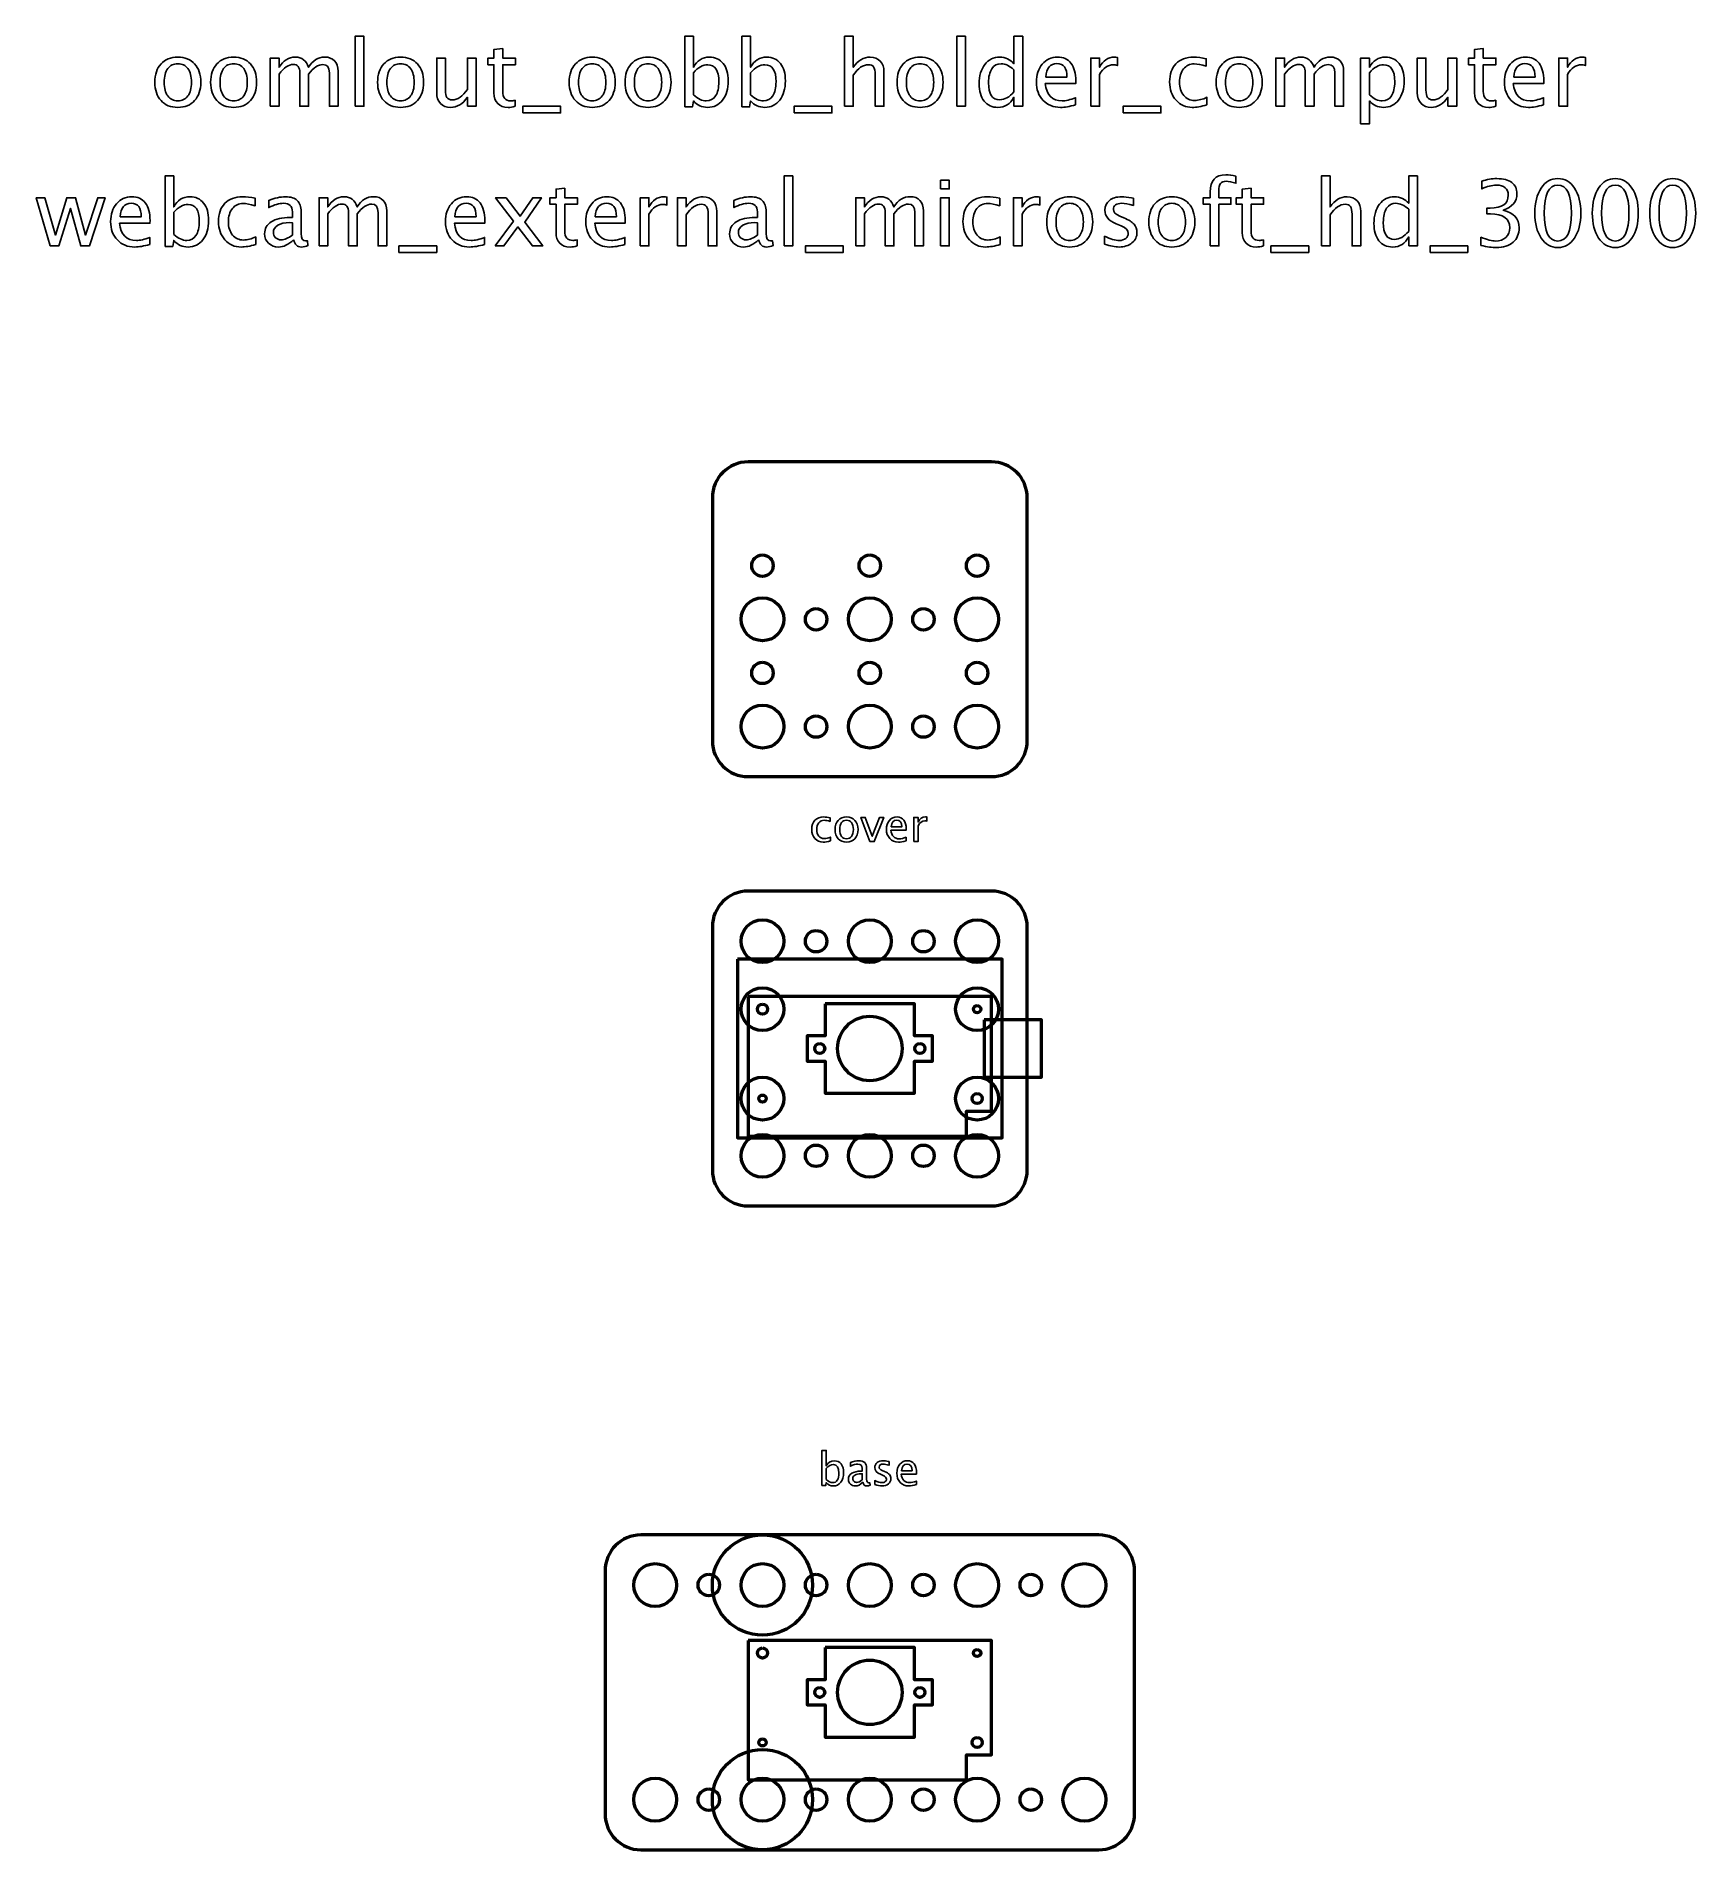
# Model space of a CAD drawing. Header units: centimetres. Extents: x -11.6 to 11.5, y -11.2 to 14.1.
import ezdxf

# ---------------------------------------------------------------- set-up
doc = ezdxf.new("R2010")
doc.units = ezdxf.units.CM
doc.header["$MEASUREMENT"] = 0
doc.layers.add('Layer 1', color=7, linetype='Continuous')

msp = doc.modelspace()

# ---------------------------------------------------------------- linework, layer by layer
at = {"layer": 'Layer 1', "lineweight": 53}
for centre, major_axis in [((-1.5, 6.75), (0, 0.15)), ((0, 6.75), (0, 0.15)), ((1.5, 6.75), (0, 0.15)), ((-1.49999, 5.99999), (0, 0.30001)), ((-0.75, 6), (0, 0.15)), ((0.00001, 5.99999), (0, 0.30001)), ((0.75, 6), (0, 0.15)), ((1.50001, 5.99999), (0, 0.30001)), ((-1.5, 5.25), (0, 0.15)), ((0, 5.25), (0, 0.15)), ((1.5, 5.25), (0, 0.15)), ((-1.49999, 4.49999), (0, 0.30001)), ((-0.75, 4.5), (0, 0.15)), ((0.00001, 4.49999), (0, 0.30001)), ((0.75, 4.5), (0, 0.15)), ((1.50001, 4.49999), (0, 0.30001)), ((-1.49999, 1.49999), (0, 0.30001)), ((0.00001, 1.49999), (0, 0.30001)), ((1.50001, 1.49999), (0, 0.30001)), ((-0.75, 1.5), (0, 0.15)), ((0.75, 1.5), (0, 0.15)), ((-1.49999, -1.50001), (0, 0.30001)), ((0.00001, -1.50001), (0, 0.30001)), ((1.50001, -1.50001), (0, 0.30001)), ((-0.75, -1.5), (0, 0.15)), ((0.75, -1.5), (0, 0.15))]:
    msp.add_ellipse(centre, major_axis=major_axis, ratio=1, dxfattribs=at)
at = {"layer": 'Layer 1', "color": 30, "lineweight": 53}
for centre, major_axis in [((-1.5, 0.55), (0, 0.3)), ((1.5, 0.55), (0, 0.3)), ((-1.5, 0.55), (0, 0.07)), ((1.5, 0.55), (0, 0.05)), ((0.00001, -0.00001), (0, 0.45001)), ((0.00001, -0.00001), (0, 0.45001)), ((-0.7, 0), (0, 0.07)), ((0.7, 0), (0, 0.07)), ((-1.5, -0.7), (0, 0.3)), ((1.5, -0.7), (0, 0.3)), ((-1.5, -0.7), (0, 0.05)), ((1.5, -0.7), (0, 0.07)), ((-1.49998, -7.50002), (0, 0.70002)), ((-2.99999, -7.50001), (0, 0.30001)), ((-2.25, -7.5), (0, 0.15)), ((-1.49999, -7.50001), (0, 0.30001)), ((-0.75, -7.5), (0, 0.15)), ((0.00001, -7.50001), (0, 0.30001)), ((0.75, -7.5), (0, 0.15)), ((1.50001, -7.50001), (0, 0.30001)), ((2.25, -7.5), (0, 0.15)), ((3.00001, -7.50001), (0, 0.30001)), ((-1.5, -8.45), (0, 0.07)), ((0.00001, -9.00001), (0, 0.45001)), ((1.5, -8.45), (0, 0.05)), ((-0.7, -9), (0, 0.07)), ((0.7, -9), (0, 0.07)), ((1.5, -9.7), (0, 0.07)), ((-1.49998, -10.50002), (0, 0.70002)), ((-1.5, -9.7), (0, 0.05)), ((-2.99999, -10.50001), (0, 0.30001)), ((-2.25, -10.5), (0, 0.15)), ((-1.49999, -10.50001), (0, 0.30001)), ((-0.75, -10.5), (0, 0.15)), ((0.00001, -10.50001), (0, 0.30001)), ((0.75, -10.5), (0, 0.15)), ((1.50001, -10.50001), (0, 0.30001)), ((2.25, -10.5), (0, 0.15)), ((3.00001, -10.50001), (0, 0.30001))]:
    msp.add_ellipse(centre, major_axis=major_axis, ratio=1, dxfattribs=at)
at = {"layer": 'Layer 1'}
for points, knots in [([(-7.19295, 13.17044), (-7.19295, 13.17044), (-7.19295, 14.14961), (-7.19295, 14.14961), (-7.19295, 14.14961), (-7.19295, 14.14961), (-7.07103, 14.14961), (-7.07103, 14.14961), (-7.07103, 14.14961), (-7.07103, 14.14961), (-7.07103, 13.17044), (-7.07103, 13.17044), (-7.07103, 13.17044), (-7.07103, 13.17044), (-7.19295, 13.17044), (-7.19295, 13.17044)], [0, 0, 0, 0, 0.2, 0.2, 0.2, 0.2, 0.4, 0.4, 0.4, 0.4, 0.6, 0.6, 0.6, 0.6, 1, 1, 1, 1]), ([(-4.95648, 13.17065), (-4.99416, 13.16028), (-5.02696, 13.1552), (-5.05469, 13.1552), (-5.05469, 13.1552), (-5.11692, 13.1552), (-5.16539, 13.17298), (-5.20011, 13.20854), (-5.20011, 13.20854), (-5.23503, 13.2441), (-5.25239, 13.29342), (-5.25239, 13.35671), (-5.25239, 13.35671), (-5.25239, 13.35671), (-5.25239, 13.7521), (-5.25239, 13.7521), (-5.25239, 13.7521), (-5.25239, 13.7521), (-5.33663, 13.7521), (-5.33663, 13.7521), (-5.33663, 13.7521), (-5.33663, 13.7521), (-5.33663, 13.84354), (-5.33663, 13.84354), (-5.33663, 13.84354), (-5.33663, 13.84354), (-5.25239, 13.84354), (-5.25239, 13.84354), (-5.25239, 13.84354), (-5.25239, 13.84354), (-5.25239, 13.96525), (-5.25239, 13.96525), (-5.25239, 13.96525), (-5.25239, 13.96525), (-5.13047, 13.97689), (-5.13047, 13.97689), (-5.13047, 13.97689), (-5.13047, 13.97689), (-5.13047, 13.84354), (-5.13047, 13.84354), (-5.13047, 13.84354), (-5.13047, 13.84354), (-4.95394, 13.84354), (-4.95394, 13.84354), (-4.95394, 13.84354), (-4.95394, 13.84354), (-4.95394, 13.7521), (-4.95394, 13.7521), (-4.95394, 13.7521), (-4.95394, 13.7521), (-5.13047, 13.7521), (-5.13047, 13.7521), (-5.13047, 13.7521), (-5.13047, 13.7521), (-5.13047, 13.37872), (-5.13047, 13.37872), (-5.13047, 13.37872), (-5.13047, 13.29067), (-5.09216, 13.24664), (-5.01575, 13.24664), (-5.01575, 13.24664), (-4.99945, 13.24664), (-4.97976, 13.24939), (-4.95648, 13.25468), (-4.95648, 13.25468), (-4.95648, 13.25468), (-4.95648, 13.17065), (-4.95648, 13.17065)], [0, 0, 0, 0, 0.05555556, 0.05555556, 0.05555556, 0.05555556, 0.11111111, 0.11111111, 0.11111111, 0.11111111, 0.16666667, 0.16666667, 0.16666667, 0.16666667, 0.22222222, 0.22222222, 0.22222222, 0.22222222, 0.27777778, 0.27777778, 0.27777778, 0.27777778, 0.33333333, 0.33333333, 0.33333333, 0.33333333, 0.38888889, 0.38888889, 0.38888889, 0.38888889, 0.44444444, 0.44444444, 0.44444444, 0.44444444, 0.5, 0.5, 0.5, 0.5, 0.55555556, 0.55555556, 0.55555556, 0.55555556, 0.61111111, 0.61111111, 0.61111111, 0.61111111, 0.66666667, 0.66666667, 0.66666667, 0.66666667, 0.72222222, 0.72222222, 0.72222222, 0.72222222, 0.77777778, 0.77777778, 0.77777778, 0.77777778, 0.83333333, 0.83333333, 0.83333333, 0.83333333, 0.88888889, 0.88888889, 0.88888889, 0.88888889, 1, 1, 1, 1]), ([(-2.58709, 13.16282), (-2.58709, 13.16282), (-2.58709, 14.14961), (-2.58709, 14.14961), (-2.58709, 14.14961), (-2.58709, 14.14961), (-2.46517, 14.14961), (-2.46517, 14.14961), (-2.46517, 14.14961), (-2.46517, 14.14961), (-2.46517, 13.71633), (-2.46517, 13.71633), (-2.46517, 13.71633), (-2.41522, 13.81052), (-2.34007, 13.85751), (-2.23996, 13.85751), (-2.23996, 13.85751), (-2.15889, 13.85751), (-2.09518, 13.82809), (-2.04861, 13.76903), (-2.04861, 13.76903), (-2.00204, 13.70998), (-1.97876, 13.62933), (-1.97876, 13.5271), (-1.97876, 13.5271), (-1.97876, 13.41576), (-2.00522, 13.3258), (-2.05792, 13.25765), (-2.05792, 13.25765), (-2.11063, 13.18928), (-2.18005, 13.1552), (-2.26599, 13.1552), (-2.26599, 13.1552), (-2.34579, 13.1552), (-2.41225, 13.18568), (-2.46517, 13.24685), (-2.46517, 13.24685), (-2.46517, 13.24685), (-2.47999, 13.16282), (-2.47999, 13.16282), (-2.47999, 13.16282), (-2.47999, 13.16282), (-2.58709, 13.16282), (-2.58709, 13.16282)], [0, 0, 0, 0, 0.08333333, 0.08333333, 0.08333333, 0.08333333, 0.16666667, 0.16666667, 0.16666667, 0.16666667, 0.25, 0.25, 0.25, 0.25, 0.33333333, 0.33333333, 0.33333333, 0.33333333, 0.41666667, 0.41666667, 0.41666667, 0.41666667, 0.5, 0.5, 0.5, 0.5, 0.58333333, 0.58333333, 0.58333333, 0.58333333, 0.66666667, 0.66666667, 0.66666667, 0.66666667, 0.75, 0.75, 0.75, 0.75, 0.83333333, 0.83333333, 0.83333333, 0.83333333, 1, 1, 1, 1]), ([(-1.78784, 13.16282), (-1.78784, 13.16282), (-1.78784, 14.14961), (-1.78784, 14.14961), (-1.78784, 14.14961), (-1.78784, 14.14961), (-1.66592, 14.14961), (-1.66592, 14.14961), (-1.66592, 14.14961), (-1.66592, 14.14961), (-1.66592, 13.71633), (-1.66592, 13.71633), (-1.66592, 13.71633), (-1.61597, 13.81052), (-1.54082, 13.85751), (-1.44071, 13.85751), (-1.44071, 13.85751), (-1.35964, 13.85751), (-1.29593, 13.82809), (-1.24936, 13.76903), (-1.24936, 13.76903), (-1.20279, 13.70998), (-1.17951, 13.62933), (-1.17951, 13.5271), (-1.17951, 13.5271), (-1.17951, 13.41576), (-1.20597, 13.3258), (-1.25867, 13.25765), (-1.25867, 13.25765), (-1.31138, 13.18928), (-1.3808, 13.1552), (-1.46674, 13.1552), (-1.46674, 13.1552), (-1.54654, 13.1552), (-1.613, 13.18568), (-1.66592, 13.24685), (-1.66592, 13.24685), (-1.66592, 13.24685), (-1.68074, 13.16282), (-1.68074, 13.16282), (-1.68074, 13.16282), (-1.68074, 13.16282), (-1.78784, 13.16282), (-1.78784, 13.16282)], [0, 0, 0, 0, 0.08333333, 0.08333333, 0.08333333, 0.08333333, 0.16666667, 0.16666667, 0.16666667, 0.16666667, 0.25, 0.25, 0.25, 0.25, 0.33333333, 0.33333333, 0.33333333, 0.33333333, 0.41666667, 0.41666667, 0.41666667, 0.41666667, 0.5, 0.5, 0.5, 0.5, 0.58333333, 0.58333333, 0.58333333, 0.58333333, 0.66666667, 0.66666667, 0.66666667, 0.66666667, 0.75, 0.75, 0.75, 0.75, 0.83333333, 0.83333333, 0.83333333, 0.83333333, 1, 1, 1, 1]), ([(-0.35359, 13.17044), (-0.35359, 13.17044), (-0.35359, 14.14961), (-0.35359, 14.14961), (-0.35359, 14.14961), (-0.35359, 14.14961), (-0.23167, 14.14961), (-0.23167, 14.14961), (-0.23167, 14.14961), (-0.23167, 14.14961), (-0.23167, 13.71633), (-0.23167, 13.71633), (-0.23167, 13.71633), (-0.16711, 13.81052), (-0.08795, 13.85751), (0.00561, 13.85751), (0.00561, 13.85751), (0.06445, 13.85751), (0.11123, 13.8391), (0.14573, 13.80205), (0.14573, 13.80205), (0.18023, 13.76522), (0.19759, 13.71548), (0.19759, 13.65325), (0.19759, 13.65325), (0.19759, 13.65325), (0.19759, 13.17044), (0.19759, 13.17044), (0.19759, 13.17044), (0.19759, 13.17044), (0.07567, 13.17044), (0.07567, 13.17044), (0.07567, 13.17044), (0.07567, 13.17044), (0.07567, 13.61346), (0.07567, 13.61346), (0.07567, 13.61346), (0.07567, 13.66341), (0.06826, 13.69897), (0.05366, 13.72014), (0.05366, 13.72014), (0.03884, 13.74152), (0.0145, 13.7521), (-0.01958, 13.7521), (-0.01958, 13.7521), (-0.09451, 13.7521), (-0.16521, 13.70321), (-0.23167, 13.60542), (-0.23167, 13.60542), (-0.23167, 13.60542), (-0.23167, 13.17044), (-0.23167, 13.17044), (-0.23167, 13.17044), (-0.23167, 13.17044), (-0.35359, 13.17044), (-0.35359, 13.17044)], [0, 0, 0, 0, 0.06666667, 0.06666667, 0.06666667, 0.06666667, 0.13333333, 0.13333333, 0.13333333, 0.13333333, 0.2, 0.2, 0.2, 0.2, 0.26666667, 0.26666667, 0.26666667, 0.26666667, 0.33333333, 0.33333333, 0.33333333, 0.33333333, 0.4, 0.4, 0.4, 0.4, 0.46666667, 0.46666667, 0.46666667, 0.46666667, 0.53333333, 0.53333333, 0.53333333, 0.53333333, 0.6, 0.6, 0.6, 0.6, 0.66666667, 0.66666667, 0.66666667, 0.66666667, 0.73333333, 0.73333333, 0.73333333, 0.73333333, 0.8, 0.8, 0.8, 0.8, 0.86666667, 0.86666667, 0.86666667, 0.86666667, 1, 1, 1, 1]), ([(1.21486, 13.17044), (1.21486, 13.17044), (1.21486, 14.14961), (1.21486, 14.14961), (1.21486, 14.14961), (1.21486, 14.14961), (1.33678, 14.14961), (1.33678, 14.14961), (1.33678, 14.14961), (1.33678, 14.14961), (1.33678, 13.17044), (1.33678, 13.17044), (1.33678, 13.17044), (1.33678, 13.17044), (1.21486, 13.17044), (1.21486, 13.17044)], [0, 0, 0, 0, 0.2, 0.2, 0.2, 0.2, 0.4, 0.4, 0.4, 0.4, 0.6, 0.6, 0.6, 0.6, 1, 1, 1, 1]), ([(2.01496, 13.17044), (2.01496, 13.17044), (2.01496, 13.29681), (2.01496, 13.29681), (2.01496, 13.29681), (1.96522, 13.2024), (1.89029, 13.1552), (1.79017, 13.1552), (1.79017, 13.1552), (1.70889, 13.1552), (1.64497, 13.18462), (1.5984, 13.24368), (1.5984, 13.24368), (1.55183, 13.30273), (1.52855, 13.38338), (1.52855, 13.48561), (1.52855, 13.48561), (1.52855, 13.59737), (1.55501, 13.68733), (1.60771, 13.75549), (1.60771, 13.75549), (1.66063, 13.82343), (1.73006, 13.85751), (1.81621, 13.85751), (1.81621, 13.85751), (1.896, 13.85751), (1.96247, 13.82703), (2.01496, 13.76586), (2.01496, 13.76586), (2.01496, 13.76586), (2.01496, 14.14961), (2.01496, 14.14961), (2.01496, 14.14961), (2.01496, 14.14961), (2.13688, 14.14961), (2.13688, 14.14961), (2.13688, 14.14961), (2.13688, 14.14961), (2.13688, 13.17044), (2.13688, 13.17044), (2.13688, 13.17044), (2.13688, 13.17044), (2.01496, 13.17044), (2.01496, 13.17044)], [0, 0, 0, 0, 0.08333333, 0.08333333, 0.08333333, 0.08333333, 0.16666667, 0.16666667, 0.16666667, 0.16666667, 0.25, 0.25, 0.25, 0.25, 0.33333333, 0.33333333, 0.33333333, 0.33333333, 0.41666667, 0.41666667, 0.41666667, 0.41666667, 0.5, 0.5, 0.5, 0.5, 0.58333333, 0.58333333, 0.58333333, 0.58333333, 0.66666667, 0.66666667, 0.66666667, 0.66666667, 0.75, 0.75, 0.75, 0.75, 0.83333333, 0.83333333, 0.83333333, 0.83333333, 1, 1, 1, 1]), ([(8.74828, 13.17065), (8.7106, 13.16028), (8.6778, 13.1552), (8.65007, 13.1552), (8.65007, 13.1552), (8.58784, 13.1552), (8.53937, 13.17298), (8.50465, 13.20854), (8.50465, 13.20854), (8.46973, 13.2441), (8.45237, 13.29342), (8.45237, 13.35671), (8.45237, 13.35671), (8.45237, 13.35671), (8.45237, 13.7521), (8.45237, 13.7521), (8.45237, 13.7521), (8.45237, 13.7521), (8.36813, 13.7521), (8.36813, 13.7521), (8.36813, 13.7521), (8.36813, 13.7521), (8.36813, 13.84354), (8.36813, 13.84354), (8.36813, 13.84354), (8.36813, 13.84354), (8.45237, 13.84354), (8.45237, 13.84354), (8.45237, 13.84354), (8.45237, 13.84354), (8.45237, 13.96525), (8.45237, 13.96525), (8.45237, 13.96525), (8.45237, 13.96525), (8.57429, 13.97689), (8.57429, 13.97689), (8.57429, 13.97689), (8.57429, 13.97689), (8.57429, 13.84354), (8.57429, 13.84354), (8.57429, 13.84354), (8.57429, 13.84354), (8.75082, 13.84354), (8.75082, 13.84354), (8.75082, 13.84354), (8.75082, 13.84354), (8.75082, 13.7521), (8.75082, 13.7521), (8.75082, 13.7521), (8.75082, 13.7521), (8.57429, 13.7521), (8.57429, 13.7521), (8.57429, 13.7521), (8.57429, 13.7521), (8.57429, 13.37872), (8.57429, 13.37872), (8.57429, 13.37872), (8.57429, 13.29067), (8.6126, 13.24664), (8.68901, 13.24664), (8.68901, 13.24664), (8.70531, 13.24664), (8.725, 13.24939), (8.74828, 13.25468), (8.74828, 13.25468), (8.74828, 13.25468), (8.74828, 13.17065), (8.74828, 13.17065)], [0, 0, 0, 0, 0.05555556, 0.05555556, 0.05555556, 0.05555556, 0.11111111, 0.11111111, 0.11111111, 0.11111111, 0.16666667, 0.16666667, 0.16666667, 0.16666667, 0.22222222, 0.22222222, 0.22222222, 0.22222222, 0.27777778, 0.27777778, 0.27777778, 0.27777778, 0.33333333, 0.33333333, 0.33333333, 0.33333333, 0.38888889, 0.38888889, 0.38888889, 0.38888889, 0.44444444, 0.44444444, 0.44444444, 0.44444444, 0.5, 0.5, 0.5, 0.5, 0.55555556, 0.55555556, 0.55555556, 0.55555556, 0.61111111, 0.61111111, 0.61111111, 0.61111111, 0.66666667, 0.66666667, 0.66666667, 0.66666667, 0.72222222, 0.72222222, 0.72222222, 0.72222222, 0.77777778, 0.77777778, 0.77777778, 0.77777778, 0.83333333, 0.83333333, 0.83333333, 0.83333333, 0.88888889, 0.88888889, 0.88888889, 0.88888889, 1, 1, 1, 1]), ([(-9.67114, 13.1552), (-9.76999, 13.1552), (-9.8483, 13.18674), (-9.90588, 13.24982), (-9.90588, 13.24982), (-9.96366, 13.31289), (-9.99245, 13.39862), (-9.99245, 13.50678), (-9.99245, 13.50678), (-9.99245, 13.61473), (-9.96366, 13.70024), (-9.90588, 13.76311), (-9.90588, 13.76311), (-9.8483, 13.82597), (-9.76999, 13.85751), (-9.67114, 13.85751), (-9.67114, 13.85751), (-9.57229, 13.85751), (-9.49397, 13.82597), (-9.4364, 13.76311), (-9.4364, 13.76311), (-9.37862, 13.70024), (-9.34983, 13.61473), (-9.34983, 13.50678), (-9.34983, 13.50678), (-9.34983, 13.39862), (-9.37862, 13.31289), (-9.4364, 13.24982), (-9.4364, 13.24982), (-9.49397, 13.18674), (-9.57229, 13.1552), (-9.67114, 13.1552)], [0, 0, 0, 0, 0.11111111, 0.11111111, 0.11111111, 0.11111111, 0.22222222, 0.22222222, 0.22222222, 0.22222222, 0.33333333, 0.33333333, 0.33333333, 0.33333333, 0.44444444, 0.44444444, 0.44444444, 0.44444444, 0.55555556, 0.55555556, 0.55555556, 0.55555556, 0.66666667, 0.66666667, 0.66666667, 0.66666667, 0.77777778, 0.77777778, 0.77777778, 0.77777778, 1, 1, 1, 1]), ([(-9.67135, 13.24664), (-9.61103, 13.24664), (-9.56404, 13.26929), (-9.53059, 13.3148), (-9.53059, 13.3148), (-9.49736, 13.36009), (-9.48064, 13.42423), (-9.48064, 13.50678), (-9.48064, 13.50678), (-9.48064, 13.58912), (-9.49736, 13.65304), (-9.53059, 13.69834), (-9.53059, 13.69834), (-9.56404, 13.74342), (-9.61103, 13.76607), (-9.67135, 13.76607), (-9.67135, 13.76607), (-9.73189, 13.76607), (-9.77888, 13.74342), (-9.8119, 13.69834), (-9.8119, 13.69834), (-9.84513, 13.65304), (-9.86164, 13.58912), (-9.86164, 13.50678), (-9.86164, 13.50678), (-9.86164, 13.42423), (-9.84513, 13.36009), (-9.8119, 13.3148), (-9.8119, 13.3148), (-9.77888, 13.26929), (-9.73189, 13.24664), (-9.67135, 13.24664)], [0, 0, 0, 0, 0.11111111, 0.11111111, 0.11111111, 0.11111111, 0.22222222, 0.22222222, 0.22222222, 0.22222222, 0.33333333, 0.33333333, 0.33333333, 0.33333333, 0.44444444, 0.44444444, 0.44444444, 0.44444444, 0.55555556, 0.55555556, 0.55555556, 0.55555556, 0.66666667, 0.66666667, 0.66666667, 0.66666667, 0.77777778, 0.77777778, 0.77777778, 0.77777778, 1, 1, 1, 1]), ([(-8.89094, 13.1552), (-8.98979, 13.1552), (-9.0681, 13.18674), (-9.12568, 13.24982), (-9.12568, 13.24982), (-9.18346, 13.31289), (-9.21225, 13.39862), (-9.21225, 13.50678), (-9.21225, 13.50678), (-9.21225, 13.61473), (-9.18346, 13.70024), (-9.12568, 13.76311), (-9.12568, 13.76311), (-9.0681, 13.82597), (-8.98979, 13.85751), (-8.89094, 13.85751), (-8.89094, 13.85751), (-8.79209, 13.85751), (-8.71377, 13.82597), (-8.6562, 13.76311), (-8.6562, 13.76311), (-8.59842, 13.70024), (-8.56963, 13.61473), (-8.56963, 13.50678), (-8.56963, 13.50678), (-8.56963, 13.39862), (-8.59842, 13.31289), (-8.6562, 13.24982), (-8.6562, 13.24982), (-8.71377, 13.18674), (-8.79209, 13.1552), (-8.89094, 13.1552)], [0, 0, 0, 0, 0.11111111, 0.11111111, 0.11111111, 0.11111111, 0.22222222, 0.22222222, 0.22222222, 0.22222222, 0.33333333, 0.33333333, 0.33333333, 0.33333333, 0.44444444, 0.44444444, 0.44444444, 0.44444444, 0.55555556, 0.55555556, 0.55555556, 0.55555556, 0.66666667, 0.66666667, 0.66666667, 0.66666667, 0.77777778, 0.77777778, 0.77777778, 0.77777778, 1, 1, 1, 1]), ([(-8.89115, 13.24664), (-8.83083, 13.24664), (-8.78384, 13.26929), (-8.75039, 13.3148), (-8.75039, 13.3148), (-8.71716, 13.36009), (-8.70044, 13.42423), (-8.70044, 13.50678), (-8.70044, 13.50678), (-8.70044, 13.58912), (-8.71716, 13.65304), (-8.75039, 13.69834), (-8.75039, 13.69834), (-8.78384, 13.74342), (-8.83083, 13.76607), (-8.89115, 13.76607), (-8.89115, 13.76607), (-8.95169, 13.76607), (-8.99868, 13.74342), (-9.0317, 13.69834), (-9.0317, 13.69834), (-9.06493, 13.65304), (-9.08144, 13.58912), (-9.08144, 13.50678), (-9.08144, 13.50678), (-9.08144, 13.42423), (-9.06493, 13.36009), (-9.0317, 13.3148), (-9.0317, 13.3148), (-8.99868, 13.26929), (-8.95169, 13.24664), (-8.89115, 13.24664)], [0, 0, 0, 0, 0.11111111, 0.11111111, 0.11111111, 0.11111111, 0.22222222, 0.22222222, 0.22222222, 0.22222222, 0.33333333, 0.33333333, 0.33333333, 0.33333333, 0.44444444, 0.44444444, 0.44444444, 0.44444444, 0.55555556, 0.55555556, 0.55555556, 0.55555556, 0.66666667, 0.66666667, 0.66666667, 0.66666667, 0.77777778, 0.77777778, 0.77777778, 0.77777778, 1, 1, 1, 1]), ([(-8.37871, 13.17044), (-8.37871, 13.17044), (-8.37871, 13.84354), (-8.37871, 13.84354), (-8.37871, 13.84354), (-8.37871, 13.84354), (-8.25679, 13.84354), (-8.25679, 13.84354), (-8.25679, 13.84354), (-8.25679, 13.84354), (-8.25679, 13.71633), (-8.25679, 13.71633), (-8.25679, 13.71633), (-8.19731, 13.81052), (-8.12111, 13.85751), (-8.02777, 13.85751), (-8.02777, 13.85751), (-7.93781, 13.85751), (-7.87664, 13.81052), (-7.84404, 13.71633), (-7.84404, 13.71633), (-7.78625, 13.81137), (-7.7109, 13.85878), (-7.6184, 13.85878), (-7.6184, 13.85878), (-7.55935, 13.85878), (-7.51342, 13.84142), (-7.48061, 13.8065), (-7.48061, 13.8065), (-7.4478, 13.77157), (-7.43129, 13.72268), (-7.43129, 13.65981), (-7.43129, 13.65981), (-7.43129, 13.65981), (-7.43129, 13.17044), (-7.43129, 13.17044), (-7.43129, 13.17044), (-7.43129, 13.17044), (-7.55321, 13.17044), (-7.55321, 13.17044), (-7.55321, 13.17044), (-7.55321, 13.17044), (-7.55321, 13.63971), (-7.55321, 13.63971), (-7.55321, 13.63971), (-7.55321, 13.71633), (-7.58369, 13.75464), (-7.64465, 13.75464), (-7.64465, 13.75464), (-7.70794, 13.75464), (-7.7744, 13.70998), (-7.84404, 13.62044), (-7.84404, 13.62044), (-7.84404, 13.62044), (-7.84404, 13.17044), (-7.84404, 13.17044), (-7.84404, 13.17044), (-7.84404, 13.17044), (-7.96596, 13.17044), (-7.96596, 13.17044), (-7.96596, 13.17044), (-7.96596, 13.17044), (-7.96596, 13.64013), (-7.96596, 13.64013), (-7.96596, 13.64013), (-7.96596, 13.71739), (-7.99686, 13.75591), (-8.05888, 13.75591), (-8.05888, 13.75591), (-8.12048, 13.75591), (-8.18652, 13.71104), (-8.25679, 13.62108), (-8.25679, 13.62108), (-8.25679, 13.62108), (-8.25679, 13.17044), (-8.25679, 13.17044), (-8.25679, 13.17044), (-8.25679, 13.17044), (-8.37871, 13.17044), (-8.37871, 13.17044)], [0, 0, 0, 0, 0.04761905, 0.04761905, 0.04761905, 0.04761905, 0.0952381, 0.0952381, 0.0952381, 0.0952381, 0.14285714, 0.14285714, 0.14285714, 0.14285714, 0.19047619, 0.19047619, 0.19047619, 0.19047619, 0.23809524, 0.23809524, 0.23809524, 0.23809524, 0.28571429, 0.28571429, 0.28571429, 0.28571429, 0.33333333, 0.33333333, 0.33333333, 0.33333333, 0.38095238, 0.38095238, 0.38095238, 0.38095238, 0.42857143, 0.42857143, 0.42857143, 0.42857143, 0.47619048, 0.47619048, 0.47619048, 0.47619048, 0.52380952, 0.52380952, 0.52380952, 0.52380952, 0.57142857, 0.57142857, 0.57142857, 0.57142857, 0.61904762, 0.61904762, 0.61904762, 0.61904762, 0.66666667, 0.66666667, 0.66666667, 0.66666667, 0.71428571, 0.71428571, 0.71428571, 0.71428571, 0.76190476, 0.76190476, 0.76190476, 0.76190476, 0.80952381, 0.80952381, 0.80952381, 0.80952381, 0.85714286, 0.85714286, 0.85714286, 0.85714286, 0.9047619, 0.9047619, 0.9047619, 0.9047619, 1, 1, 1, 1]), ([(-6.55795, 13.1552), (-6.6568, 13.1552), (-6.73511, 13.18674), (-6.79269, 13.24982), (-6.79269, 13.24982), (-6.85047, 13.31289), (-6.87926, 13.39862), (-6.87926, 13.50678), (-6.87926, 13.50678), (-6.87926, 13.61473), (-6.85047, 13.70024), (-6.79269, 13.76311), (-6.79269, 13.76311), (-6.73511, 13.82597), (-6.6568, 13.85751), (-6.55795, 13.85751), (-6.55795, 13.85751), (-6.4591, 13.85751), (-6.38078, 13.82597), (-6.32321, 13.76311), (-6.32321, 13.76311), (-6.26543, 13.70024), (-6.23664, 13.61473), (-6.23664, 13.50678), (-6.23664, 13.50678), (-6.23664, 13.39862), (-6.26543, 13.31289), (-6.32321, 13.24982), (-6.32321, 13.24982), (-6.38078, 13.18674), (-6.4591, 13.1552), (-6.55795, 13.1552)], [0, 0, 0, 0, 0.11111111, 0.11111111, 0.11111111, 0.11111111, 0.22222222, 0.22222222, 0.22222222, 0.22222222, 0.33333333, 0.33333333, 0.33333333, 0.33333333, 0.44444444, 0.44444444, 0.44444444, 0.44444444, 0.55555556, 0.55555556, 0.55555556, 0.55555556, 0.66666667, 0.66666667, 0.66666667, 0.66666667, 0.77777778, 0.77777778, 0.77777778, 0.77777778, 1, 1, 1, 1]), ([(-6.55816, 13.24664), (-6.49784, 13.24664), (-6.45085, 13.26929), (-6.4174, 13.3148), (-6.4174, 13.3148), (-6.38417, 13.36009), (-6.36745, 13.42423), (-6.36745, 13.50678), (-6.36745, 13.50678), (-6.36745, 13.58912), (-6.38417, 13.65304), (-6.4174, 13.69834), (-6.4174, 13.69834), (-6.45085, 13.74342), (-6.49784, 13.76607), (-6.55816, 13.76607), (-6.55816, 13.76607), (-6.6187, 13.76607), (-6.66569, 13.74342), (-6.69871, 13.69834), (-6.69871, 13.69834), (-6.73194, 13.65304), (-6.74845, 13.58912), (-6.74845, 13.50678), (-6.74845, 13.50678), (-6.74845, 13.42423), (-6.73194, 13.36009), (-6.69871, 13.3148), (-6.69871, 13.3148), (-6.66569, 13.26929), (-6.6187, 13.24664), (-6.55816, 13.24664)], [0, 0, 0, 0, 0.11111111, 0.11111111, 0.11111111, 0.11111111, 0.22222222, 0.22222222, 0.22222222, 0.22222222, 0.33333333, 0.33333333, 0.33333333, 0.33333333, 0.44444444, 0.44444444, 0.44444444, 0.44444444, 0.55555556, 0.55555556, 0.55555556, 0.55555556, 0.66666667, 0.66666667, 0.66666667, 0.66666667, 0.77777778, 0.77777778, 0.77777778, 0.77777778, 1, 1, 1, 1]), ([(-5.62408, 13.17044), (-5.62408, 13.17044), (-5.62408, 13.29702), (-5.62408, 13.29702), (-5.62408, 13.29702), (-5.68906, 13.2024), (-5.76801, 13.1552), (-5.86072, 13.1552), (-5.86072, 13.1552), (-5.91957, 13.1552), (-5.96634, 13.17362), (-6.00106, 13.21066), (-6.00106, 13.21066), (-6.03598, 13.2477), (-6.05334, 13.29744), (-6.05334, 13.36031), (-6.05334, 13.36031), (-6.05334, 13.36031), (-6.05334, 13.84354), (-6.05334, 13.84354), (-6.05334, 13.84354), (-6.05334, 13.84354), (-5.93142, 13.84354), (-5.93142, 13.84354), (-5.93142, 13.84354), (-5.93142, 13.84354), (-5.93142, 13.4001), (-5.93142, 13.4001), (-5.93142, 13.4001), (-5.93142, 13.34951), (-5.92401, 13.31374), (-5.90941, 13.29257), (-5.90941, 13.29257), (-5.89459, 13.27119), (-5.87004, 13.26061), (-5.83553, 13.26061), (-5.83553, 13.26061), (-5.76103, 13.26061), (-5.69033, 13.30951), (-5.62408, 13.40751), (-5.62408, 13.40751), (-5.62408, 13.40751), (-5.62408, 13.84354), (-5.62408, 13.84354), (-5.62408, 13.84354), (-5.62408, 13.84354), (-5.50216, 13.84354), (-5.50216, 13.84354), (-5.50216, 13.84354), (-5.50216, 13.84354), (-5.50216, 13.17044), (-5.50216, 13.17044), (-5.50216, 13.17044), (-5.50216, 13.17044), (-5.62408, 13.17044), (-5.62408, 13.17044)], [0, 0, 0, 0, 0.06666667, 0.06666667, 0.06666667, 0.06666667, 0.13333333, 0.13333333, 0.13333333, 0.13333333, 0.2, 0.2, 0.2, 0.2, 0.26666667, 0.26666667, 0.26666667, 0.26666667, 0.33333333, 0.33333333, 0.33333333, 0.33333333, 0.4, 0.4, 0.4, 0.4, 0.46666667, 0.46666667, 0.46666667, 0.46666667, 0.53333333, 0.53333333, 0.53333333, 0.53333333, 0.6, 0.6, 0.6, 0.6, 0.66666667, 0.66666667, 0.66666667, 0.66666667, 0.73333333, 0.73333333, 0.73333333, 0.73333333, 0.8, 0.8, 0.8, 0.8, 0.86666667, 0.86666667, 0.86666667, 0.86666667, 1, 1, 1, 1]), ([(-3.87952, 13.1552), (-3.97837, 13.1552), (-4.05668, 13.18674), (-4.11426, 13.24982), (-4.11426, 13.24982), (-4.17204, 13.31289), (-4.20083, 13.39862), (-4.20083, 13.50678), (-4.20083, 13.50678), (-4.20083, 13.61473), (-4.17204, 13.70024), (-4.11426, 13.76311), (-4.11426, 13.76311), (-4.05668, 13.82597), (-3.97837, 13.85751), (-3.87952, 13.85751), (-3.87952, 13.85751), (-3.78067, 13.85751), (-3.70235, 13.82597), (-3.64478, 13.76311), (-3.64478, 13.76311), (-3.587, 13.70024), (-3.55821, 13.61473), (-3.55821, 13.50678), (-3.55821, 13.50678), (-3.55821, 13.39862), (-3.587, 13.31289), (-3.64478, 13.24982), (-3.64478, 13.24982), (-3.70235, 13.18674), (-3.78067, 13.1552), (-3.87952, 13.1552)], [0, 0, 0, 0, 0.11111111, 0.11111111, 0.11111111, 0.11111111, 0.22222222, 0.22222222, 0.22222222, 0.22222222, 0.33333333, 0.33333333, 0.33333333, 0.33333333, 0.44444444, 0.44444444, 0.44444444, 0.44444444, 0.55555556, 0.55555556, 0.55555556, 0.55555556, 0.66666667, 0.66666667, 0.66666667, 0.66666667, 0.77777778, 0.77777778, 0.77777778, 0.77777778, 1, 1, 1, 1]), ([(-3.87973, 13.24664), (-3.81941, 13.24664), (-3.77242, 13.26929), (-3.73897, 13.3148), (-3.73897, 13.3148), (-3.70574, 13.36009), (-3.68902, 13.42423), (-3.68902, 13.50678), (-3.68902, 13.50678), (-3.68902, 13.58912), (-3.70574, 13.65304), (-3.73897, 13.69834), (-3.73897, 13.69834), (-3.77242, 13.74342), (-3.81941, 13.76607), (-3.87973, 13.76607), (-3.87973, 13.76607), (-3.94027, 13.76607), (-3.98726, 13.74342), (-4.02028, 13.69834), (-4.02028, 13.69834), (-4.05351, 13.65304), (-4.07002, 13.58912), (-4.07002, 13.50678), (-4.07002, 13.50678), (-4.07002, 13.42423), (-4.05351, 13.36009), (-4.02028, 13.3148), (-4.02028, 13.3148), (-3.98726, 13.26929), (-3.94027, 13.24664), (-3.87973, 13.24664)], [0, 0, 0, 0, 0.11111111, 0.11111111, 0.11111111, 0.11111111, 0.22222222, 0.22222222, 0.22222222, 0.22222222, 0.33333333, 0.33333333, 0.33333333, 0.33333333, 0.44444444, 0.44444444, 0.44444444, 0.44444444, 0.55555556, 0.55555556, 0.55555556, 0.55555556, 0.66666667, 0.66666667, 0.66666667, 0.66666667, 0.77777778, 0.77777778, 0.77777778, 0.77777778, 1, 1, 1, 1]), ([(-3.09932, 13.1552), (-3.19817, 13.1552), (-3.27648, 13.18674), (-3.33406, 13.24982), (-3.33406, 13.24982), (-3.39184, 13.31289), (-3.42063, 13.39862), (-3.42063, 13.50678), (-3.42063, 13.50678), (-3.42063, 13.61473), (-3.39184, 13.70024), (-3.33406, 13.76311), (-3.33406, 13.76311), (-3.27648, 13.82597), (-3.19817, 13.85751), (-3.09932, 13.85751), (-3.09932, 13.85751), (-3.00047, 13.85751), (-2.92215, 13.82597), (-2.86458, 13.76311), (-2.86458, 13.76311), (-2.8068, 13.70024), (-2.77801, 13.61473), (-2.77801, 13.50678), (-2.77801, 13.50678), (-2.77801, 13.39862), (-2.8068, 13.31289), (-2.86458, 13.24982), (-2.86458, 13.24982), (-2.92215, 13.18674), (-3.00047, 13.1552), (-3.09932, 13.1552)], [0, 0, 0, 0, 0.11111111, 0.11111111, 0.11111111, 0.11111111, 0.22222222, 0.22222222, 0.22222222, 0.22222222, 0.33333333, 0.33333333, 0.33333333, 0.33333333, 0.44444444, 0.44444444, 0.44444444, 0.44444444, 0.55555556, 0.55555556, 0.55555556, 0.55555556, 0.66666667, 0.66666667, 0.66666667, 0.66666667, 0.77777778, 0.77777778, 0.77777778, 0.77777778, 1, 1, 1, 1]), ([(-3.09953, 13.24664), (-3.03921, 13.24664), (-2.99222, 13.26929), (-2.95877, 13.3148), (-2.95877, 13.3148), (-2.92554, 13.36009), (-2.90882, 13.42423), (-2.90882, 13.50678), (-2.90882, 13.50678), (-2.90882, 13.58912), (-2.92554, 13.65304), (-2.95877, 13.69834), (-2.95877, 13.69834), (-2.99222, 13.74342), (-3.03921, 13.76607), (-3.09953, 13.76607), (-3.09953, 13.76607), (-3.16007, 13.76607), (-3.20706, 13.74342), (-3.24008, 13.69834), (-3.24008, 13.69834), (-3.27331, 13.65304), (-3.28982, 13.58912), (-3.28982, 13.50678), (-3.28982, 13.50678), (-3.28982, 13.42423), (-3.27331, 13.36009), (-3.24008, 13.3148), (-3.24008, 13.3148), (-3.20706, 13.26929), (-3.16007, 13.24664), (-3.09953, 13.24664)], [0, 0, 0, 0, 0.11111111, 0.11111111, 0.11111111, 0.11111111, 0.22222222, 0.22222222, 0.22222222, 0.22222222, 0.33333333, 0.33333333, 0.33333333, 0.33333333, 0.44444444, 0.44444444, 0.44444444, 0.44444444, 0.55555556, 0.55555556, 0.55555556, 0.55555556, 0.66666667, 0.66666667, 0.66666667, 0.66666667, 0.77777778, 0.77777778, 0.77777778, 0.77777778, 1, 1, 1, 1]), ([(-2.46517, 13.33088), (-2.4023, 13.27479), (-2.3424, 13.24664), (-2.28546, 13.24664), (-2.28546, 13.24664), (-2.22937, 13.24664), (-2.18598, 13.27014), (-2.1555, 13.31691), (-2.1555, 13.31691), (-2.12481, 13.36369), (-2.10957, 13.42952), (-2.10957, 13.51461), (-2.10957, 13.51461), (-2.10957, 13.67209), (-2.16164, 13.75083), (-2.26578, 13.75083), (-2.26578, 13.75083), (-2.33394, 13.75083), (-2.4004, 13.714), (-2.46517, 13.64013), (-2.46517, 13.64013), (-2.46517, 13.64013), (-2.46517, 13.33088), (-2.46517, 13.33088)], [0, 0, 0, 0, 0.14285714, 0.14285714, 0.14285714, 0.14285714, 0.28571429, 0.28571429, 0.28571429, 0.28571429, 0.42857143, 0.42857143, 0.42857143, 0.42857143, 0.57142857, 0.57142857, 0.57142857, 0.57142857, 0.71428571, 0.71428571, 0.71428571, 0.71428571, 1, 1, 1, 1]), ([(-1.66592, 13.33088), (-1.60305, 13.27479), (-1.54315, 13.24664), (-1.48621, 13.24664), (-1.48621, 13.24664), (-1.43012, 13.24664), (-1.38673, 13.27014), (-1.35625, 13.31691), (-1.35625, 13.31691), (-1.32556, 13.36369), (-1.31032, 13.42952), (-1.31032, 13.51461), (-1.31032, 13.51461), (-1.31032, 13.67209), (-1.36239, 13.75083), (-1.46653, 13.75083), (-1.46653, 13.75083), (-1.53469, 13.75083), (-1.60115, 13.714), (-1.66592, 13.64013), (-1.66592, 13.64013), (-1.66592, 13.64013), (-1.66592, 13.33088), (-1.66592, 13.33088)], [0, 0, 0, 0, 0.14285714, 0.14285714, 0.14285714, 0.14285714, 0.28571429, 0.28571429, 0.28571429, 0.28571429, 0.42857143, 0.42857143, 0.42857143, 0.42857143, 0.57142857, 0.57142857, 0.57142857, 0.57142857, 0.71428571, 0.71428571, 0.71428571, 0.71428571, 1, 1, 1, 1]), ([(0.70263, 13.1552), (0.60378, 13.1552), (0.52547, 13.18674), (0.46789, 13.24982), (0.46789, 13.24982), (0.41011, 13.31289), (0.38132, 13.39862), (0.38132, 13.50678), (0.38132, 13.50678), (0.38132, 13.61473), (0.41011, 13.70024), (0.46789, 13.76311), (0.46789, 13.76311), (0.52547, 13.82597), (0.60378, 13.85751), (0.70263, 13.85751), (0.70263, 13.85751), (0.80148, 13.85751), (0.8798, 13.82597), (0.93737, 13.76311), (0.93737, 13.76311), (0.99515, 13.70024), (1.02394, 13.61473), (1.02394, 13.50678), (1.02394, 13.50678), (1.02394, 13.39862), (0.99515, 13.31289), (0.93737, 13.24982), (0.93737, 13.24982), (0.8798, 13.18674), (0.80148, 13.1552), (0.70263, 13.1552)], [0, 0, 0, 0, 0.11111111, 0.11111111, 0.11111111, 0.11111111, 0.22222222, 0.22222222, 0.22222222, 0.22222222, 0.33333333, 0.33333333, 0.33333333, 0.33333333, 0.44444444, 0.44444444, 0.44444444, 0.44444444, 0.55555556, 0.55555556, 0.55555556, 0.55555556, 0.66666667, 0.66666667, 0.66666667, 0.66666667, 0.77777778, 0.77777778, 0.77777778, 0.77777778, 1, 1, 1, 1]), ([(0.70242, 13.24664), (0.76274, 13.24664), (0.80973, 13.26929), (0.84318, 13.3148), (0.84318, 13.3148), (0.87641, 13.36009), (0.89313, 13.42423), (0.89313, 13.50678), (0.89313, 13.50678), (0.89313, 13.58912), (0.87641, 13.65304), (0.84318, 13.69834), (0.84318, 13.69834), (0.80973, 13.74342), (0.76274, 13.76607), (0.70242, 13.76607), (0.70242, 13.76607), (0.64188, 13.76607), (0.59489, 13.74342), (0.56187, 13.69834), (0.56187, 13.69834), (0.52864, 13.65304), (0.51213, 13.58912), (0.51213, 13.50678), (0.51213, 13.50678), (0.51213, 13.42423), (0.52864, 13.36009), (0.56187, 13.3148), (0.56187, 13.3148), (0.59489, 13.26929), (0.64188, 13.24664), (0.70242, 13.24664)], [0, 0, 0, 0, 0.11111111, 0.11111111, 0.11111111, 0.11111111, 0.22222222, 0.22222222, 0.22222222, 0.22222222, 0.33333333, 0.33333333, 0.33333333, 0.33333333, 0.44444444, 0.44444444, 0.44444444, 0.44444444, 0.55555556, 0.55555556, 0.55555556, 0.55555556, 0.66666667, 0.66666667, 0.66666667, 0.66666667, 0.77777778, 0.77777778, 0.77777778, 0.77777778, 1, 1, 1, 1]), ([(2.01496, 13.68246), (1.95167, 13.73813), (1.89177, 13.76607), (1.83504, 13.76607), (1.83504, 13.76607), (1.77916, 13.76607), (1.73598, 13.74279), (1.70529, 13.69601), (1.70529, 13.69601), (1.6746, 13.64944), (1.65936, 13.5834), (1.65936, 13.49789), (1.65936, 13.49789), (1.65936, 13.34062), (1.71143, 13.26188), (1.81578, 13.26188), (1.81578, 13.26188), (1.88352, 13.26188), (1.94998, 13.29892), (2.01496, 13.37279), (2.01496, 13.37279), (2.01496, 13.37279), (2.01496, 13.68246), (2.01496, 13.68246)], [0, 0, 0, 0, 0.14285714, 0.14285714, 0.14285714, 0.14285714, 0.28571429, 0.28571429, 0.28571429, 0.28571429, 0.42857143, 0.42857143, 0.42857143, 0.42857143, 0.57142857, 0.57142857, 0.57142857, 0.57142857, 0.71428571, 0.71428571, 0.71428571, 0.71428571, 1, 1, 1, 1]), ([(2.87517, 13.19203), (2.79326, 13.16748), (2.72319, 13.1552), (2.66477, 13.1552), (2.66477, 13.1552), (2.56508, 13.1552), (2.48401, 13.18822), (2.42157, 13.25405), (2.42157, 13.25405), (2.35913, 13.31988), (2.3278, 13.40518), (2.3278, 13.51017), (2.3278, 13.51017), (2.3278, 13.61198), (2.35532, 13.69559), (2.41056, 13.76099), (2.41056, 13.76099), (2.46581, 13.82618), (2.5365, 13.85878), (2.62265, 13.85878), (2.62265, 13.85878), (2.70414, 13.85878), (2.76722, 13.82978), (2.81167, 13.77179), (2.81167, 13.77179), (2.85612, 13.71379), (2.87835, 13.63166), (2.87835, 13.52519), (2.87835, 13.52519), (2.87835, 13.52519), (2.87771, 13.48794), (2.87771, 13.48794), (2.87771, 13.48794), (2.87771, 13.48794), (2.45226, 13.48794), (2.45226, 13.48794), (2.45226, 13.48794), (2.47004, 13.32707), (2.54857, 13.24664), (2.68763, 13.24664), (2.68763, 13.24664), (2.73865, 13.24664), (2.80109, 13.26103), (2.87517, 13.28982), (2.87517, 13.28982), (2.87517, 13.28982), (2.87517, 13.19203), (2.87517, 13.19203)], [0, 0, 0, 0, 0.07692308, 0.07692308, 0.07692308, 0.07692308, 0.15384615, 0.15384615, 0.15384615, 0.15384615, 0.23076923, 0.23076923, 0.23076923, 0.23076923, 0.30769231, 0.30769231, 0.30769231, 0.30769231, 0.38461538, 0.38461538, 0.38461538, 0.38461538, 0.46153846, 0.46153846, 0.46153846, 0.46153846, 0.53846154, 0.53846154, 0.53846154, 0.53846154, 0.61538462, 0.61538462, 0.61538462, 0.61538462, 0.69230769, 0.69230769, 0.69230769, 0.69230769, 0.76923077, 0.76923077, 0.76923077, 0.76923077, 0.84615385, 0.84615385, 0.84615385, 0.84615385, 1, 1, 1, 1]), ([(2.45861, 13.57938), (2.45861, 13.57938), (2.75579, 13.57938), (2.75579, 13.57938), (2.75579, 13.57938), (2.75579, 13.70469), (2.70901, 13.76734), (2.61567, 13.76734), (2.61567, 13.76734), (2.52169, 13.76734), (2.46941, 13.70469), (2.45861, 13.57938)], [0, 0, 0, 0, 0.25, 0.25, 0.25, 0.25, 0.5, 0.5, 0.5, 0.5, 1, 1, 1, 1]), ([(3.08874, 13.17044), (3.08874, 13.17044), (3.08874, 13.84354), (3.08874, 13.84354), (3.08874, 13.84354), (3.08874, 13.84354), (3.21066, 13.84354), (3.21066, 13.84354), (3.21066, 13.84354), (3.21066, 13.84354), (3.21066, 13.71633), (3.21066, 13.71633), (3.21066, 13.71633), (3.25913, 13.81052), (3.32941, 13.85751), (3.42169, 13.85751), (3.42169, 13.85751), (3.43418, 13.85751), (3.4473, 13.85645), (3.46085, 13.85434), (3.46085, 13.85434), (3.46085, 13.85434), (3.46085, 13.74025), (3.46085, 13.74025), (3.46085, 13.74025), (3.43968, 13.74723), (3.42106, 13.75083), (3.40497, 13.75083), (3.40497, 13.75083), (3.3275, 13.75083), (3.26273, 13.70511), (3.21066, 13.61346), (3.21066, 13.61346), (3.21066, 13.61346), (3.21066, 13.17044), (3.21066, 13.17044), (3.21066, 13.17044), (3.21066, 13.17044), (3.08874, 13.17044), (3.08874, 13.17044)], [0, 0, 0, 0, 0.09090909, 0.09090909, 0.09090909, 0.09090909, 0.18181818, 0.18181818, 0.18181818, 0.18181818, 0.27272727, 0.27272727, 0.27272727, 0.27272727, 0.36363636, 0.36363636, 0.36363636, 0.36363636, 0.45454545, 0.45454545, 0.45454545, 0.45454545, 0.54545455, 0.54545455, 0.54545455, 0.54545455, 0.63636364, 0.63636364, 0.63636364, 0.63636364, 0.72727273, 0.72727273, 0.72727273, 0.72727273, 0.81818182, 0.81818182, 0.81818182, 0.81818182, 1, 1, 1, 1]), ([(4.71074, 13.19076), (4.63179, 13.16705), (4.56363, 13.1552), (4.50627, 13.1552), (4.50627, 13.1552), (4.41525, 13.1552), (4.3399, 13.18886), (4.28, 13.25595), (4.28, 13.25595), (4.2201, 13.32326), (4.19004, 13.40814), (4.19004, 13.51038), (4.19004, 13.51038), (4.19004, 13.6196), (4.21967, 13.7049), (4.27894, 13.76586), (4.27894, 13.76586), (4.33821, 13.82703), (4.42097, 13.85751), (4.52723, 13.85751), (4.52723, 13.85751), (4.57951, 13.85751), (4.63835, 13.85031), (4.70312, 13.83592), (4.70312, 13.83592), (4.70312, 13.83592), (4.70312, 13.73305), (4.70312, 13.73305), (4.70312, 13.73305), (4.63433, 13.75337), (4.57824, 13.76353), (4.53506, 13.76353), (4.53506, 13.76353), (4.4724, 13.76353), (4.42224, 13.74004), (4.38477, 13.69326), (4.38477, 13.69326), (4.34731, 13.64648), (4.32847, 13.58404), (4.32847, 13.50614), (4.32847, 13.50614), (4.32847, 13.43058), (4.34794, 13.36962), (4.38668, 13.32284), (4.38668, 13.32284), (4.42541, 13.27627), (4.476, 13.25299), (4.53887, 13.25299), (4.53887, 13.25299), (4.59454, 13.25299), (4.65169, 13.26738), (4.71074, 13.29617), (4.71074, 13.29617), (4.71074, 13.29617), (4.71074, 13.19076), (4.71074, 13.19076)], [0, 0, 0, 0, 0.06666667, 0.06666667, 0.06666667, 0.06666667, 0.13333333, 0.13333333, 0.13333333, 0.13333333, 0.2, 0.2, 0.2, 0.2, 0.26666667, 0.26666667, 0.26666667, 0.26666667, 0.33333333, 0.33333333, 0.33333333, 0.33333333, 0.4, 0.4, 0.4, 0.4, 0.46666667, 0.46666667, 0.46666667, 0.46666667, 0.53333333, 0.53333333, 0.53333333, 0.53333333, 0.6, 0.6, 0.6, 0.6, 0.66666667, 0.66666667, 0.66666667, 0.66666667, 0.73333333, 0.73333333, 0.73333333, 0.73333333, 0.8, 0.8, 0.8, 0.8, 0.86666667, 0.86666667, 0.86666667, 0.86666667, 1, 1, 1, 1]), ([(5.1618, 13.1552), (5.06295, 13.1552), (4.98464, 13.18674), (4.92706, 13.24982), (4.92706, 13.24982), (4.86928, 13.31289), (4.84049, 13.39862), (4.84049, 13.50678), (4.84049, 13.50678), (4.84049, 13.61473), (4.86928, 13.70024), (4.92706, 13.76311), (4.92706, 13.76311), (4.98464, 13.82597), (5.06295, 13.85751), (5.1618, 13.85751), (5.1618, 13.85751), (5.26065, 13.85751), (5.33897, 13.82597), (5.39654, 13.76311), (5.39654, 13.76311), (5.45432, 13.70024), (5.48311, 13.61473), (5.48311, 13.50678), (5.48311, 13.50678), (5.48311, 13.39862), (5.45432, 13.31289), (5.39654, 13.24982), (5.39654, 13.24982), (5.33897, 13.18674), (5.26065, 13.1552), (5.1618, 13.1552)], [0, 0, 0, 0, 0.11111111, 0.11111111, 0.11111111, 0.11111111, 0.22222222, 0.22222222, 0.22222222, 0.22222222, 0.33333333, 0.33333333, 0.33333333, 0.33333333, 0.44444444, 0.44444444, 0.44444444, 0.44444444, 0.55555556, 0.55555556, 0.55555556, 0.55555556, 0.66666667, 0.66666667, 0.66666667, 0.66666667, 0.77777778, 0.77777778, 0.77777778, 0.77777778, 1, 1, 1, 1]), ([(5.16159, 13.24664), (5.22191, 13.24664), (5.2689, 13.26929), (5.30235, 13.3148), (5.30235, 13.3148), (5.33558, 13.36009), (5.3523, 13.42423), (5.3523, 13.50678), (5.3523, 13.50678), (5.3523, 13.58912), (5.33558, 13.65304), (5.30235, 13.69834), (5.30235, 13.69834), (5.2689, 13.74342), (5.22191, 13.76607), (5.16159, 13.76607), (5.16159, 13.76607), (5.10105, 13.76607), (5.05406, 13.74342), (5.02104, 13.69834), (5.02104, 13.69834), (4.98781, 13.65304), (4.9713, 13.58912), (4.9713, 13.50678), (4.9713, 13.50678), (4.9713, 13.42423), (4.98781, 13.36009), (5.02104, 13.3148), (5.02104, 13.3148), (5.05406, 13.26929), (5.10105, 13.24664), (5.16159, 13.24664)], [0, 0, 0, 0, 0.11111111, 0.11111111, 0.11111111, 0.11111111, 0.22222222, 0.22222222, 0.22222222, 0.22222222, 0.33333333, 0.33333333, 0.33333333, 0.33333333, 0.44444444, 0.44444444, 0.44444444, 0.44444444, 0.55555556, 0.55555556, 0.55555556, 0.55555556, 0.66666667, 0.66666667, 0.66666667, 0.66666667, 0.77777778, 0.77777778, 0.77777778, 0.77777778, 1, 1, 1, 1]), ([(5.67403, 13.17044), (5.67403, 13.17044), (5.67403, 13.84354), (5.67403, 13.84354), (5.67403, 13.84354), (5.67403, 13.84354), (5.79595, 13.84354), (5.79595, 13.84354), (5.79595, 13.84354), (5.79595, 13.84354), (5.79595, 13.71633), (5.79595, 13.71633), (5.79595, 13.71633), (5.85543, 13.81052), (5.93163, 13.85751), (6.02497, 13.85751), (6.02497, 13.85751), (6.11493, 13.85751), (6.1761, 13.81052), (6.2087, 13.71633), (6.2087, 13.71633), (6.26649, 13.81137), (6.34184, 13.85878), (6.43434, 13.85878), (6.43434, 13.85878), (6.49339, 13.85878), (6.53932, 13.84142), (6.57213, 13.8065), (6.57213, 13.8065), (6.60494, 13.77157), (6.62145, 13.72268), (6.62145, 13.65981), (6.62145, 13.65981), (6.62145, 13.65981), (6.62145, 13.17044), (6.62145, 13.17044), (6.62145, 13.17044), (6.62145, 13.17044), (6.49953, 13.17044), (6.49953, 13.17044), (6.49953, 13.17044), (6.49953, 13.17044), (6.49953, 13.63971), (6.49953, 13.63971), (6.49953, 13.63971), (6.49953, 13.71633), (6.46905, 13.75464), (6.40809, 13.75464), (6.40809, 13.75464), (6.3448, 13.75464), (6.27834, 13.70998), (6.2087, 13.62044), (6.2087, 13.62044), (6.2087, 13.62044), (6.2087, 13.17044), (6.2087, 13.17044), (6.2087, 13.17044), (6.2087, 13.17044), (6.08678, 13.17044), (6.08678, 13.17044), (6.08678, 13.17044), (6.08678, 13.17044), (6.08678, 13.64013), (6.08678, 13.64013), (6.08678, 13.64013), (6.08678, 13.71739), (6.05588, 13.75591), (5.99386, 13.75591), (5.99386, 13.75591), (5.93226, 13.75591), (5.86622, 13.71104), (5.79595, 13.62108), (5.79595, 13.62108), (5.79595, 13.62108), (5.79595, 13.17044), (5.79595, 13.17044), (5.79595, 13.17044), (5.79595, 13.17044), (5.67403, 13.17044), (5.67403, 13.17044)], [0, 0, 0, 0, 0.04761905, 0.04761905, 0.04761905, 0.04761905, 0.0952381, 0.0952381, 0.0952381, 0.0952381, 0.14285714, 0.14285714, 0.14285714, 0.14285714, 0.19047619, 0.19047619, 0.19047619, 0.19047619, 0.23809524, 0.23809524, 0.23809524, 0.23809524, 0.28571429, 0.28571429, 0.28571429, 0.28571429, 0.33333333, 0.33333333, 0.33333333, 0.33333333, 0.38095238, 0.38095238, 0.38095238, 0.38095238, 0.42857143, 0.42857143, 0.42857143, 0.42857143, 0.47619048, 0.47619048, 0.47619048, 0.47619048, 0.52380952, 0.52380952, 0.52380952, 0.52380952, 0.57142857, 0.57142857, 0.57142857, 0.57142857, 0.61904762, 0.61904762, 0.61904762, 0.61904762, 0.66666667, 0.66666667, 0.66666667, 0.66666667, 0.71428571, 0.71428571, 0.71428571, 0.71428571, 0.76190476, 0.76190476, 0.76190476, 0.76190476, 0.80952381, 0.80952381, 0.80952381, 0.80952381, 0.85714286, 0.85714286, 0.85714286, 0.85714286, 0.9047619, 0.9047619, 0.9047619, 0.9047619, 1, 1, 1, 1]), ([(6.85979, 12.92533), (6.85979, 12.92533), (6.85979, 13.84354), (6.85979, 13.84354), (6.85979, 13.84354), (6.85979, 13.84354), (6.98171, 13.84354), (6.98171, 13.84354), (6.98171, 13.84354), (6.98171, 13.84354), (6.98171, 13.71633), (6.98171, 13.71633), (6.98171, 13.71633), (7.03166, 13.81052), (7.10681, 13.85751), (7.20692, 13.85751), (7.20692, 13.85751), (7.28799, 13.85751), (7.3517, 13.82809), (7.39827, 13.76903), (7.39827, 13.76903), (7.44484, 13.70998), (7.46812, 13.62933), (7.46812, 13.5271), (7.46812, 13.5271), (7.46812, 13.41576), (7.44166, 13.3258), (7.38896, 13.25765), (7.38896, 13.25765), (7.33625, 13.18928), (7.26683, 13.1552), (7.18089, 13.1552), (7.18089, 13.1552), (7.10109, 13.1552), (7.03463, 13.18568), (6.98171, 13.24685), (6.98171, 13.24685), (6.98171, 13.24685), (6.98171, 12.92533), (6.98171, 12.92533), (6.98171, 12.92533), (6.98171, 12.92533), (6.85979, 12.92533), (6.85979, 12.92533)], [0, 0, 0, 0, 0.08333333, 0.08333333, 0.08333333, 0.08333333, 0.16666667, 0.16666667, 0.16666667, 0.16666667, 0.25, 0.25, 0.25, 0.25, 0.33333333, 0.33333333, 0.33333333, 0.33333333, 0.41666667, 0.41666667, 0.41666667, 0.41666667, 0.5, 0.5, 0.5, 0.5, 0.58333333, 0.58333333, 0.58333333, 0.58333333, 0.66666667, 0.66666667, 0.66666667, 0.66666667, 0.75, 0.75, 0.75, 0.75, 0.83333333, 0.83333333, 0.83333333, 0.83333333, 1, 1, 1, 1]), ([(6.98171, 13.33088), (7.04458, 13.27479), (7.10448, 13.24664), (7.16142, 13.24664), (7.16142, 13.24664), (7.21751, 13.24664), (7.2609, 13.27014), (7.29138, 13.31691), (7.29138, 13.31691), (7.32207, 13.36369), (7.33731, 13.42952), (7.33731, 13.51461), (7.33731, 13.51461), (7.33731, 13.67209), (7.28524, 13.75083), (7.1811, 13.75083), (7.1811, 13.75083), (7.11294, 13.75083), (7.04648, 13.714), (6.98171, 13.64013), (6.98171, 13.64013), (6.98171, 13.64013), (6.98171, 13.33088), (6.98171, 13.33088)], [0, 0, 0, 0, 0.14285714, 0.14285714, 0.14285714, 0.14285714, 0.28571429, 0.28571429, 0.28571429, 0.28571429, 0.42857143, 0.42857143, 0.42857143, 0.42857143, 0.57142857, 0.57142857, 0.57142857, 0.57142857, 0.71428571, 0.71428571, 0.71428571, 0.71428571, 1, 1, 1, 1]), ([(8.08068, 13.17044), (8.08068, 13.17044), (8.08068, 13.29702), (8.08068, 13.29702), (8.08068, 13.29702), (8.0157, 13.2024), (7.93675, 13.1552), (7.84404, 13.1552), (7.84404, 13.1552), (7.78519, 13.1552), (7.73842, 13.17362), (7.7037, 13.21066), (7.7037, 13.21066), (7.66878, 13.2477), (7.65142, 13.29744), (7.65142, 13.36031), (7.65142, 13.36031), (7.65142, 13.36031), (7.65142, 13.84354), (7.65142, 13.84354), (7.65142, 13.84354), (7.65142, 13.84354), (7.77334, 13.84354), (7.77334, 13.84354), (7.77334, 13.84354), (7.77334, 13.84354), (7.77334, 13.4001), (7.77334, 13.4001), (7.77334, 13.4001), (7.77334, 13.34951), (7.78075, 13.31374), (7.79535, 13.29257), (7.79535, 13.29257), (7.81017, 13.27119), (7.83472, 13.26061), (7.86923, 13.26061), (7.86923, 13.26061), (7.94373, 13.26061), (8.01443, 13.30951), (8.08068, 13.40751), (8.08068, 13.40751), (8.08068, 13.40751), (8.08068, 13.84354), (8.08068, 13.84354), (8.08068, 13.84354), (8.08068, 13.84354), (8.2026, 13.84354), (8.2026, 13.84354), (8.2026, 13.84354), (8.2026, 13.84354), (8.2026, 13.17044), (8.2026, 13.17044), (8.2026, 13.17044), (8.2026, 13.17044), (8.08068, 13.17044), (8.08068, 13.17044)], [0, 0, 0, 0, 0.06666667, 0.06666667, 0.06666667, 0.06666667, 0.13333333, 0.13333333, 0.13333333, 0.13333333, 0.2, 0.2, 0.2, 0.2, 0.26666667, 0.26666667, 0.26666667, 0.26666667, 0.33333333, 0.33333333, 0.33333333, 0.33333333, 0.4, 0.4, 0.4, 0.4, 0.46666667, 0.46666667, 0.46666667, 0.46666667, 0.53333333, 0.53333333, 0.53333333, 0.53333333, 0.6, 0.6, 0.6, 0.6, 0.66666667, 0.66666667, 0.66666667, 0.66666667, 0.73333333, 0.73333333, 0.73333333, 0.73333333, 0.8, 0.8, 0.8, 0.8, 0.86666667, 0.86666667, 0.86666667, 0.86666667, 1, 1, 1, 1]), ([(9.4163, 13.19203), (9.33439, 13.16748), (9.26432, 13.1552), (9.2059, 13.1552), (9.2059, 13.1552), (9.10621, 13.1552), (9.02514, 13.18822), (8.9627, 13.25405), (8.9627, 13.25405), (8.90026, 13.31988), (8.86893, 13.40518), (8.86893, 13.51017), (8.86893, 13.51017), (8.86893, 13.61198), (8.89645, 13.69559), (8.95169, 13.76099), (8.95169, 13.76099), (9.00694, 13.82618), (9.07763, 13.85878), (9.16378, 13.85878), (9.16378, 13.85878), (9.24527, 13.85878), (9.30835, 13.82978), (9.3528, 13.77179), (9.3528, 13.77179), (9.39725, 13.71379), (9.41948, 13.63166), (9.41948, 13.52519), (9.41948, 13.52519), (9.41948, 13.52519), (9.41884, 13.48794), (9.41884, 13.48794), (9.41884, 13.48794), (9.41884, 13.48794), (8.99339, 13.48794), (8.99339, 13.48794), (8.99339, 13.48794), (9.01117, 13.32707), (9.0897, 13.24664), (9.22876, 13.24664), (9.22876, 13.24664), (9.27978, 13.24664), (9.34222, 13.26103), (9.4163, 13.28982), (9.4163, 13.28982), (9.4163, 13.28982), (9.4163, 13.19203), (9.4163, 13.19203)], [0, 0, 0, 0, 0.07692308, 0.07692308, 0.07692308, 0.07692308, 0.15384615, 0.15384615, 0.15384615, 0.15384615, 0.23076923, 0.23076923, 0.23076923, 0.23076923, 0.30769231, 0.30769231, 0.30769231, 0.30769231, 0.38461538, 0.38461538, 0.38461538, 0.38461538, 0.46153846, 0.46153846, 0.46153846, 0.46153846, 0.53846154, 0.53846154, 0.53846154, 0.53846154, 0.61538462, 0.61538462, 0.61538462, 0.61538462, 0.69230769, 0.69230769, 0.69230769, 0.69230769, 0.76923077, 0.76923077, 0.76923077, 0.76923077, 0.84615385, 0.84615385, 0.84615385, 0.84615385, 1, 1, 1, 1]), ([(8.99974, 13.57938), (8.99974, 13.57938), (9.29692, 13.57938), (9.29692, 13.57938), (9.29692, 13.57938), (9.29692, 13.70469), (9.25014, 13.76734), (9.1568, 13.76734), (9.1568, 13.76734), (9.06282, 13.76734), (9.01054, 13.70469), (8.99974, 13.57938)], [0, 0, 0, 0, 0.25, 0.25, 0.25, 0.25, 0.5, 0.5, 0.5, 0.5, 1, 1, 1, 1]), ([(9.62987, 13.17044), (9.62987, 13.17044), (9.62987, 13.84354), (9.62987, 13.84354), (9.62987, 13.84354), (9.62987, 13.84354), (9.75179, 13.84354), (9.75179, 13.84354), (9.75179, 13.84354), (9.75179, 13.84354), (9.75179, 13.71633), (9.75179, 13.71633), (9.75179, 13.71633), (9.80026, 13.81052), (9.87054, 13.85751), (9.96282, 13.85751), (9.96282, 13.85751), (9.97531, 13.85751), (9.98843, 13.85645), (10.00198, 13.85434), (10.00198, 13.85434), (10.00198, 13.85434), (10.00198, 13.74025), (10.00198, 13.74025), (10.00198, 13.74025), (9.98081, 13.74723), (9.96219, 13.75083), (9.9461, 13.75083), (9.9461, 13.75083), (9.86863, 13.75083), (9.80386, 13.70511), (9.75179, 13.61346), (9.75179, 13.61346), (9.75179, 13.61346), (9.75179, 13.17044), (9.75179, 13.17044), (9.75179, 13.17044), (9.75179, 13.17044), (9.62987, 13.17044), (9.62987, 13.17044)], [0, 0, 0, 0, 0.09090909, 0.09090909, 0.09090909, 0.09090909, 0.18181818, 0.18181818, 0.18181818, 0.18181818, 0.27272727, 0.27272727, 0.27272727, 0.27272727, 0.36363636, 0.36363636, 0.36363636, 0.36363636, 0.45454545, 0.45454545, 0.45454545, 0.45454545, 0.54545455, 0.54545455, 0.54545455, 0.54545455, 0.63636364, 0.63636364, 0.63636364, 0.63636364, 0.72727273, 0.72727273, 0.72727273, 0.72727273, 0.81818182, 0.81818182, 0.81818182, 0.81818182, 1, 1, 1, 1]), ([(-4.85107, 13.079), (-4.85107, 13.079), (-4.85107, 13.17044), (-4.85107, 13.17044), (-4.85107, 13.17044), (-4.85107, 13.17044), (-4.32275, 13.17044), (-4.32275, 13.17044), (-4.32275, 13.17044), (-4.32275, 13.17044), (-4.32275, 13.079), (-4.32275, 13.079), (-4.32275, 13.079), (-4.32275, 13.079), (-4.85107, 13.079), (-4.85107, 13.079)], [0, 0, 0, 0, 0.2, 0.2, 0.2, 0.2, 0.4, 0.4, 0.4, 0.4, 0.6, 0.6, 0.6, 0.6, 1, 1, 1, 1]), ([(-1.05717, 13.079), (-1.05717, 13.079), (-1.05717, 13.17044), (-1.05717, 13.17044), (-1.05717, 13.17044), (-1.05717, 13.17044), (-0.52885, 13.17044), (-0.52885, 13.17044), (-0.52885, 13.17044), (-0.52885, 13.17044), (-0.52885, 13.079), (-0.52885, 13.079), (-0.52885, 13.079), (-0.52885, 13.079), (-1.05717, 13.079), (-1.05717, 13.079)], [0, 0, 0, 0, 0.2, 0.2, 0.2, 0.2, 0.4, 0.4, 0.4, 0.4, 0.6, 0.6, 0.6, 0.6, 1, 1, 1, 1]), ([(3.5398, 13.079), (3.5398, 13.079), (3.5398, 13.17044), (3.5398, 13.17044), (3.5398, 13.17044), (3.5398, 13.17044), (4.06812, 13.17044), (4.06812, 13.17044), (4.06812, 13.17044), (4.06812, 13.17044), (4.06812, 13.079), (4.06812, 13.079), (4.06812, 13.079), (4.06812, 13.079), (3.5398, 13.079), (3.5398, 13.079)], [0, 0, 0, 0, 0.2, 0.2, 0.2, 0.2, 0.4, 0.4, 0.4, 0.4, 0.6, 0.6, 0.6, 0.6, 1, 1, 1, 1]), ([(-9.84894, 11.21125), (-9.84894, 11.21125), (-9.84894, 12.19804), (-9.84894, 12.19804), (-9.84894, 12.19804), (-9.84894, 12.19804), (-9.72702, 12.19804), (-9.72702, 12.19804), (-9.72702, 12.19804), (-9.72702, 12.19804), (-9.72702, 11.76476), (-9.72702, 11.76476), (-9.72702, 11.76476), (-9.67707, 11.85895), (-9.60192, 11.90594), (-9.50181, 11.90594), (-9.50181, 11.90594), (-9.42074, 11.90594), (-9.35703, 11.87652), (-9.31046, 11.81746), (-9.31046, 11.81746), (-9.26389, 11.75841), (-9.24061, 11.67776), (-9.24061, 11.57553), (-9.24061, 11.57553), (-9.24061, 11.46419), (-9.26707, 11.37423), (-9.31977, 11.30608), (-9.31977, 11.30608), (-9.37248, 11.23771), (-9.4419, 11.20363), (-9.52784, 11.20363), (-9.52784, 11.20363), (-9.60764, 11.20363), (-9.6741, 11.23411), (-9.72702, 11.29528), (-9.72702, 11.29528), (-9.72702, 11.29528), (-9.74184, 11.21125), (-9.74184, 11.21125), (-9.74184, 11.21125), (-9.74184, 11.21125), (-9.84894, 11.21125), (-9.84894, 11.21125)], [0, 0, 0, 0, 0.08333333, 0.08333333, 0.08333333, 0.08333333, 0.16666667, 0.16666667, 0.16666667, 0.16666667, 0.25, 0.25, 0.25, 0.25, 0.33333333, 0.33333333, 0.33333333, 0.33333333, 0.41666667, 0.41666667, 0.41666667, 0.41666667, 0.5, 0.5, 0.5, 0.5, 0.58333333, 0.58333333, 0.58333333, 0.58333333, 0.66666667, 0.66666667, 0.66666667, 0.66666667, 0.75, 0.75, 0.75, 0.75, 0.83333333, 0.83333333, 0.83333333, 0.83333333, 1, 1, 1, 1]), ([(-1.19898, 11.21887), (-1.19898, 11.21887), (-1.19898, 12.19804), (-1.19898, 12.19804), (-1.19898, 12.19804), (-1.19898, 12.19804), (-1.07706, 12.19804), (-1.07706, 12.19804), (-1.07706, 12.19804), (-1.07706, 12.19804), (-1.07706, 11.21887), (-1.07706, 11.21887), (-1.07706, 11.21887), (-1.07706, 11.21887), (-1.19898, 11.21887), (-1.19898, 11.21887)], [0, 0, 0, 0, 0.2, 0.2, 0.2, 0.2, 0.4, 0.4, 0.4, 0.4, 0.6, 0.6, 0.6, 0.6, 1, 1, 1, 1]), ([(4.75668, 11.21887), (4.75668, 11.21887), (4.75668, 11.80053), (4.75668, 11.80053), (4.75668, 11.80053), (4.75668, 11.80053), (4.66122, 11.80053), (4.66122, 11.80053), (4.66122, 11.80053), (4.66122, 11.80053), (4.66122, 11.89197), (4.66122, 11.89197), (4.66122, 11.89197), (4.66122, 11.89197), (4.75668, 11.89197), (4.75668, 11.89197), (4.75668, 11.89197), (4.75668, 11.89197), (4.75668, 11.97262), (4.75668, 11.97262), (4.75668, 11.97262), (4.75668, 12.13306), (4.82992, 12.21328), (4.97639, 12.21328), (4.97639, 12.21328), (5.01745, 12.21328), (5.06402, 12.20651), (5.11609, 12.19296), (5.11609, 12.19296), (5.11609, 12.19296), (5.11609, 12.09517), (5.11609, 12.09517), (5.11609, 12.09517), (5.06085, 12.11295), (5.01661, 12.12184), (4.98338, 12.12184), (4.98338, 12.12184), (4.94295, 12.12184), (4.91543, 12.11232), (4.90083, 12.09305), (4.90083, 12.09305), (4.88601, 12.07379), (4.8786, 12.03802), (4.8786, 11.98574), (4.8786, 11.98574), (4.8786, 11.98574), (4.8786, 11.89197), (4.8786, 11.89197), (4.8786, 11.89197), (4.8786, 11.89197), (5.04772, 11.89197), (5.04772, 11.89197), (5.04772, 11.89197), (5.04772, 11.89197), (5.04772, 11.80053), (5.04772, 11.80053), (5.04772, 11.80053), (5.04772, 11.80053), (4.8786, 11.80053), (4.8786, 11.80053), (4.8786, 11.80053), (4.8786, 11.80053), (4.8786, 11.21887), (4.8786, 11.21887), (4.8786, 11.21887), (4.8786, 11.21887), (4.75668, 11.21887), (4.75668, 11.21887)], [0, 0, 0, 0, 0.05555556, 0.05555556, 0.05555556, 0.05555556, 0.11111111, 0.11111111, 0.11111111, 0.11111111, 0.16666667, 0.16666667, 0.16666667, 0.16666667, 0.22222222, 0.22222222, 0.22222222, 0.22222222, 0.27777778, 0.27777778, 0.27777778, 0.27777778, 0.33333333, 0.33333333, 0.33333333, 0.33333333, 0.38888889, 0.38888889, 0.38888889, 0.38888889, 0.44444444, 0.44444444, 0.44444444, 0.44444444, 0.5, 0.5, 0.5, 0.5, 0.55555556, 0.55555556, 0.55555556, 0.55555556, 0.61111111, 0.61111111, 0.61111111, 0.61111111, 0.66666667, 0.66666667, 0.66666667, 0.66666667, 0.72222222, 0.72222222, 0.72222222, 0.72222222, 0.77777778, 0.77777778, 0.77777778, 0.77777778, 0.83333333, 0.83333333, 0.83333333, 0.83333333, 0.88888889, 0.88888889, 0.88888889, 0.88888889, 1, 1, 1, 1]), ([(6.31074, 11.21887), (6.31074, 11.21887), (6.31074, 12.19804), (6.31074, 12.19804), (6.31074, 12.19804), (6.31074, 12.19804), (6.43266, 12.19804), (6.43266, 12.19804), (6.43266, 12.19804), (6.43266, 12.19804), (6.43266, 11.76476), (6.43266, 11.76476), (6.43266, 11.76476), (6.49722, 11.85895), (6.57638, 11.90594), (6.66994, 11.90594), (6.66994, 11.90594), (6.72878, 11.90594), (6.77556, 11.88753), (6.81006, 11.85048), (6.81006, 11.85048), (6.84456, 11.81365), (6.86192, 11.76391), (6.86192, 11.70168), (6.86192, 11.70168), (6.86192, 11.70168), (6.86192, 11.21887), (6.86192, 11.21887), (6.86192, 11.21887), (6.86192, 11.21887), (6.74, 11.21887), (6.74, 11.21887), (6.74, 11.21887), (6.74, 11.21887), (6.74, 11.66189), (6.74, 11.66189), (6.74, 11.66189), (6.74, 11.71184), (6.73259, 11.7474), (6.71799, 11.76857), (6.71799, 11.76857), (6.70317, 11.78995), (6.67883, 11.80053), (6.64475, 11.80053), (6.64475, 11.80053), (6.56982, 11.80053), (6.49912, 11.75164), (6.43266, 11.65385), (6.43266, 11.65385), (6.43266, 11.65385), (6.43266, 11.21887), (6.43266, 11.21887), (6.43266, 11.21887), (6.43266, 11.21887), (6.31074, 11.21887), (6.31074, 11.21887)], [0, 0, 0, 0, 0.06666667, 0.06666667, 0.06666667, 0.06666667, 0.13333333, 0.13333333, 0.13333333, 0.13333333, 0.2, 0.2, 0.2, 0.2, 0.26666667, 0.26666667, 0.26666667, 0.26666667, 0.33333333, 0.33333333, 0.33333333, 0.33333333, 0.4, 0.4, 0.4, 0.4, 0.46666667, 0.46666667, 0.46666667, 0.46666667, 0.53333333, 0.53333333, 0.53333333, 0.53333333, 0.6, 0.6, 0.6, 0.6, 0.66666667, 0.66666667, 0.66666667, 0.66666667, 0.73333333, 0.73333333, 0.73333333, 0.73333333, 0.8, 0.8, 0.8, 0.8, 0.86666667, 0.86666667, 0.86666667, 0.86666667, 1, 1, 1, 1]), ([(7.53206, 11.21887), (7.53206, 11.21887), (7.53206, 11.34524), (7.53206, 11.34524), (7.53206, 11.34524), (7.48232, 11.25083), (7.40739, 11.20363), (7.30727, 11.20363), (7.30727, 11.20363), (7.22599, 11.20363), (7.16207, 11.23305), (7.1155, 11.29211), (7.1155, 11.29211), (7.06893, 11.35116), (7.04565, 11.43181), (7.04565, 11.53404), (7.04565, 11.53404), (7.04565, 11.6458), (7.07211, 11.73576), (7.12481, 11.80392), (7.12481, 11.80392), (7.17773, 11.87186), (7.24716, 11.90594), (7.33331, 11.90594), (7.33331, 11.90594), (7.4131, 11.90594), (7.47957, 11.87546), (7.53206, 11.81429), (7.53206, 11.81429), (7.53206, 11.81429), (7.53206, 12.19804), (7.53206, 12.19804), (7.53206, 12.19804), (7.53206, 12.19804), (7.65398, 12.19804), (7.65398, 12.19804), (7.65398, 12.19804), (7.65398, 12.19804), (7.65398, 11.21887), (7.65398, 11.21887), (7.65398, 11.21887), (7.65398, 11.21887), (7.53206, 11.21887), (7.53206, 11.21887)], [0, 0, 0, 0, 0.08333333, 0.08333333, 0.08333333, 0.08333333, 0.16666667, 0.16666667, 0.16666667, 0.16666667, 0.25, 0.25, 0.25, 0.25, 0.33333333, 0.33333333, 0.33333333, 0.33333333, 0.41666667, 0.41666667, 0.41666667, 0.41666667, 0.5, 0.5, 0.5, 0.5, 0.58333333, 0.58333333, 0.58333333, 0.58333333, 0.66666667, 0.66666667, 0.66666667, 0.66666667, 0.75, 0.75, 0.75, 0.75, 0.83333333, 0.83333333, 0.83333333, 0.83333333, 1, 1, 1, 1]), ([(-4.08971, 11.21908), (-4.12739, 11.20871), (-4.16019, 11.20363), (-4.18792, 11.20363), (-4.18792, 11.20363), (-4.25015, 11.20363), (-4.29862, 11.22141), (-4.33334, 11.25697), (-4.33334, 11.25697), (-4.36826, 11.29253), (-4.38562, 11.34185), (-4.38562, 11.40514), (-4.38562, 11.40514), (-4.38562, 11.40514), (-4.38562, 11.80053), (-4.38562, 11.80053), (-4.38562, 11.80053), (-4.38562, 11.80053), (-4.46986, 11.80053), (-4.46986, 11.80053), (-4.46986, 11.80053), (-4.46986, 11.80053), (-4.46986, 11.89197), (-4.46986, 11.89197), (-4.46986, 11.89197), (-4.46986, 11.89197), (-4.38562, 11.89197), (-4.38562, 11.89197), (-4.38562, 11.89197), (-4.38562, 11.89197), (-4.38562, 12.01368), (-4.38562, 12.01368), (-4.38562, 12.01368), (-4.38562, 12.01368), (-4.2637, 12.02532), (-4.2637, 12.02532), (-4.2637, 12.02532), (-4.2637, 12.02532), (-4.2637, 11.89197), (-4.2637, 11.89197), (-4.2637, 11.89197), (-4.2637, 11.89197), (-4.08717, 11.89197), (-4.08717, 11.89197), (-4.08717, 11.89197), (-4.08717, 11.89197), (-4.08717, 11.80053), (-4.08717, 11.80053), (-4.08717, 11.80053), (-4.08717, 11.80053), (-4.2637, 11.80053), (-4.2637, 11.80053), (-4.2637, 11.80053), (-4.2637, 11.80053), (-4.2637, 11.42715), (-4.2637, 11.42715), (-4.2637, 11.42715), (-4.2637, 11.3391), (-4.22539, 11.29507), (-4.14898, 11.29507), (-4.14898, 11.29507), (-4.13268, 11.29507), (-4.11299, 11.29782), (-4.08971, 11.30311), (-4.08971, 11.30311), (-4.08971, 11.30311), (-4.08971, 11.21908), (-4.08971, 11.21908)], [0, 0, 0, 0, 0.05555556, 0.05555556, 0.05555556, 0.05555556, 0.11111111, 0.11111111, 0.11111111, 0.11111111, 0.16666667, 0.16666667, 0.16666667, 0.16666667, 0.22222222, 0.22222222, 0.22222222, 0.22222222, 0.27777778, 0.27777778, 0.27777778, 0.27777778, 0.33333333, 0.33333333, 0.33333333, 0.33333333, 0.38888889, 0.38888889, 0.38888889, 0.38888889, 0.44444444, 0.44444444, 0.44444444, 0.44444444, 0.5, 0.5, 0.5, 0.5, 0.55555556, 0.55555556, 0.55555556, 0.55555556, 0.61111111, 0.61111111, 0.61111111, 0.61111111, 0.66666667, 0.66666667, 0.66666667, 0.66666667, 0.72222222, 0.72222222, 0.72222222, 0.72222222, 0.77777778, 0.77777778, 0.77777778, 0.77777778, 0.83333333, 0.83333333, 0.83333333, 0.83333333, 0.88888889, 0.88888889, 0.88888889, 0.88888889, 1, 1, 1, 1]), ([(0.98881, 12.01516), (0.98881, 12.01516), (0.98881, 12.13708), (0.98881, 12.13708), (0.98881, 12.13708), (0.98881, 12.13708), (1.11073, 12.13708), (1.11073, 12.13708), (1.11073, 12.13708), (1.11073, 12.13708), (1.11073, 12.01516), (1.11073, 12.01516), (1.11073, 12.01516), (1.11073, 12.01516), (0.98881, 12.01516), (0.98881, 12.01516)], [0, 0, 0, 0, 0.2, 0.2, 0.2, 0.2, 0.4, 0.4, 0.4, 0.4, 0.6, 0.6, 0.6, 0.6, 1, 1, 1, 1]), ([(5.50175, 11.21908), (5.46407, 11.20871), (5.43127, 11.20363), (5.40354, 11.20363), (5.40354, 11.20363), (5.34131, 11.20363), (5.29284, 11.22141), (5.25812, 11.25697), (5.25812, 11.25697), (5.2232, 11.29253), (5.20584, 11.34185), (5.20584, 11.40514), (5.20584, 11.40514), (5.20584, 11.40514), (5.20584, 11.80053), (5.20584, 11.80053), (5.20584, 11.80053), (5.20584, 11.80053), (5.1216, 11.80053), (5.1216, 11.80053), (5.1216, 11.80053), (5.1216, 11.80053), (5.1216, 11.89197), (5.1216, 11.89197), (5.1216, 11.89197), (5.1216, 11.89197), (5.20584, 11.89197), (5.20584, 11.89197), (5.20584, 11.89197), (5.20584, 11.89197), (5.20584, 12.01368), (5.20584, 12.01368), (5.20584, 12.01368), (5.20584, 12.01368), (5.32776, 12.02532), (5.32776, 12.02532), (5.32776, 12.02532), (5.32776, 12.02532), (5.32776, 11.89197), (5.32776, 11.89197), (5.32776, 11.89197), (5.32776, 11.89197), (5.50429, 11.89197), (5.50429, 11.89197), (5.50429, 11.89197), (5.50429, 11.89197), (5.50429, 11.80053), (5.50429, 11.80053), (5.50429, 11.80053), (5.50429, 11.80053), (5.32776, 11.80053), (5.32776, 11.80053), (5.32776, 11.80053), (5.32776, 11.80053), (5.32776, 11.42715), (5.32776, 11.42715), (5.32776, 11.42715), (5.32776, 11.3391), (5.36607, 11.29507), (5.44248, 11.29507), (5.44248, 11.29507), (5.45878, 11.29507), (5.47847, 11.29782), (5.50175, 11.30311), (5.50175, 11.30311), (5.50175, 11.30311), (5.50175, 11.21908), (5.50175, 11.21908)], [0, 0, 0, 0, 0.05555556, 0.05555556, 0.05555556, 0.05555556, 0.11111111, 0.11111111, 0.11111111, 0.11111111, 0.16666667, 0.16666667, 0.16666667, 0.16666667, 0.22222222, 0.22222222, 0.22222222, 0.22222222, 0.27777778, 0.27777778, 0.27777778, 0.27777778, 0.33333333, 0.33333333, 0.33333333, 0.33333333, 0.38888889, 0.38888889, 0.38888889, 0.38888889, 0.44444444, 0.44444444, 0.44444444, 0.44444444, 0.5, 0.5, 0.5, 0.5, 0.55555556, 0.55555556, 0.55555556, 0.55555556, 0.61111111, 0.61111111, 0.61111111, 0.61111111, 0.66666667, 0.66666667, 0.66666667, 0.66666667, 0.72222222, 0.72222222, 0.72222222, 0.72222222, 0.77777778, 0.77777778, 0.77777778, 0.77777778, 0.83333333, 0.83333333, 0.83333333, 0.83333333, 0.88888889, 0.88888889, 0.88888889, 0.88888889, 1, 1, 1, 1]), ([(8.54086, 11.22522), (8.54086, 11.22522), (8.54086, 11.33952), (8.54086, 11.33952), (8.54086, 11.33952), (8.62807, 11.30481), (8.69644, 11.28745), (8.7466, 11.28745), (8.7466, 11.28745), (8.80566, 11.28745), (8.85328, 11.30438), (8.8899, 11.33846), (8.8899, 11.33846), (8.92652, 11.37254), (8.94472, 11.41699), (8.94472, 11.4716), (8.94472, 11.4716), (8.94472, 11.60114), (8.85455, 11.66591), (8.67421, 11.66591), (8.67421, 11.66591), (8.67421, 11.66591), (8.62595, 11.66591), (8.62595, 11.66591), (8.62595, 11.66591), (8.62595, 11.66591), (8.62595, 11.74783), (8.62595, 11.74783), (8.62595, 11.74783), (8.62595, 11.74783), (8.66871, 11.74846), (8.66871, 11.74846), (8.66871, 11.74846), (8.83825, 11.74846), (8.92313, 11.80815), (8.92313, 11.92774), (8.92313, 11.92774), (8.92313, 12.02151), (8.86683, 12.0685), (8.75443, 12.0685), (8.75443, 12.0685), (8.69411, 12.0685), (8.62722, 12.05114), (8.55356, 12.01643), (8.55356, 12.01643), (8.55356, 12.01643), (8.55356, 12.12311), (8.55356, 12.12311), (8.55356, 12.12311), (8.62574, 12.14766), (8.69538, 12.15994), (8.76226, 12.15994), (8.76226, 12.15994), (8.85328, 12.15994), (8.92334, 12.14174), (8.97203, 12.10533), (8.97203, 12.10533), (9.02071, 12.06914), (9.04505, 12.01643), (9.04505, 11.94743), (9.04505, 11.94743), (9.04505, 11.83969), (8.98134, 11.76285), (8.8537, 11.71713), (8.8537, 11.71713), (9.00166, 11.68263), (9.07553, 11.60156), (9.07553, 11.47351), (9.07553, 11.47351), (9.07553, 11.38715), (9.04696, 11.3192), (8.99002, 11.26988), (8.99002, 11.26988), (8.93308, 11.22056), (8.85476, 11.19601), (8.75528, 11.19601), (8.75528, 11.19601), (8.69855, 11.19601), (8.62722, 11.20575), (8.54086, 11.22522)], [0, 0, 0, 0, 0.04761905, 0.04761905, 0.04761905, 0.04761905, 0.0952381, 0.0952381, 0.0952381, 0.0952381, 0.14285714, 0.14285714, 0.14285714, 0.14285714, 0.19047619, 0.19047619, 0.19047619, 0.19047619, 0.23809524, 0.23809524, 0.23809524, 0.23809524, 0.28571429, 0.28571429, 0.28571429, 0.28571429, 0.33333333, 0.33333333, 0.33333333, 0.33333333, 0.38095238, 0.38095238, 0.38095238, 0.38095238, 0.42857143, 0.42857143, 0.42857143, 0.42857143, 0.47619048, 0.47619048, 0.47619048, 0.47619048, 0.52380952, 0.52380952, 0.52380952, 0.52380952, 0.57142857, 0.57142857, 0.57142857, 0.57142857, 0.61904762, 0.61904762, 0.61904762, 0.61904762, 0.66666667, 0.66666667, 0.66666667, 0.66666667, 0.71428571, 0.71428571, 0.71428571, 0.71428571, 0.76190476, 0.76190476, 0.76190476, 0.76190476, 0.80952381, 0.80952381, 0.80952381, 0.80952381, 0.85714286, 0.85714286, 0.85714286, 0.85714286, 0.9047619, 0.9047619, 0.9047619, 0.9047619, 1, 1, 1, 1]), ([(9.6157, 11.19601), (9.51939, 11.19601), (9.44171, 11.24025), (9.38287, 11.32851), (9.38287, 11.32851), (9.32381, 11.41678), (9.29439, 11.5332), (9.29439, 11.67798), (9.29439, 11.67798), (9.29439, 11.82276), (9.32381, 11.93917), (9.38287, 12.02744), (9.38287, 12.02744), (9.44171, 12.1157), (9.51939, 12.15994), (9.6157, 12.15994), (9.6157, 12.15994), (9.71243, 12.15994), (9.79011, 12.11591), (9.84896, 12.02786), (9.84896, 12.02786), (9.90759, 11.93981), (9.93701, 11.82318), (9.93701, 11.67798), (9.93701, 11.67798), (9.93701, 11.5332), (9.90759, 11.41678), (9.84896, 11.32851), (9.84896, 11.32851), (9.79011, 11.24025), (9.71243, 11.19601), (9.6157, 11.19601)], [0, 0, 0, 0, 0.11111111, 0.11111111, 0.11111111, 0.11111111, 0.22222222, 0.22222222, 0.22222222, 0.22222222, 0.33333333, 0.33333333, 0.33333333, 0.33333333, 0.44444444, 0.44444444, 0.44444444, 0.44444444, 0.55555556, 0.55555556, 0.55555556, 0.55555556, 0.66666667, 0.66666667, 0.66666667, 0.66666667, 0.77777778, 0.77777778, 0.77777778, 0.77777778, 1, 1, 1, 1]), ([(9.61549, 11.28745), (9.7427, 11.28745), (9.8062, 11.41763), (9.8062, 11.67798), (9.8062, 11.67798), (9.8062, 11.93833), (9.7427, 12.0685), (9.61549, 12.0685), (9.61549, 12.0685), (9.4887, 12.0685), (9.4252, 11.93833), (9.4252, 11.67798), (9.4252, 11.67798), (9.4252, 11.41763), (9.4887, 11.28745), (9.61549, 11.28745)], [0, 0, 0, 0, 0.2, 0.2, 0.2, 0.2, 0.4, 0.4, 0.4, 0.4, 0.6, 0.6, 0.6, 0.6, 1, 1, 1, 1]), ([(10.41876, 11.19601), (10.32245, 11.19601), (10.24477, 11.24025), (10.18593, 11.32851), (10.18593, 11.32851), (10.12687, 11.41678), (10.09745, 11.5332), (10.09745, 11.67798), (10.09745, 11.67798), (10.09745, 11.82276), (10.12687, 11.93917), (10.18593, 12.02744), (10.18593, 12.02744), (10.24477, 12.1157), (10.32245, 12.15994), (10.41876, 12.15994), (10.41876, 12.15994), (10.51549, 12.15994), (10.59317, 12.11591), (10.65202, 12.02786), (10.65202, 12.02786), (10.71065, 11.93981), (10.74007, 11.82318), (10.74007, 11.67798), (10.74007, 11.67798), (10.74007, 11.5332), (10.71065, 11.41678), (10.65202, 11.32851), (10.65202, 11.32851), (10.59317, 11.24025), (10.51549, 11.19601), (10.41876, 11.19601)], [0, 0, 0, 0, 0.11111111, 0.11111111, 0.11111111, 0.11111111, 0.22222222, 0.22222222, 0.22222222, 0.22222222, 0.33333333, 0.33333333, 0.33333333, 0.33333333, 0.44444444, 0.44444444, 0.44444444, 0.44444444, 0.55555556, 0.55555556, 0.55555556, 0.55555556, 0.66666667, 0.66666667, 0.66666667, 0.66666667, 0.77777778, 0.77777778, 0.77777778, 0.77777778, 1, 1, 1, 1]), ([(10.41855, 11.28745), (10.54576, 11.28745), (10.60926, 11.41763), (10.60926, 11.67798), (10.60926, 11.67798), (10.60926, 11.93833), (10.54576, 12.0685), (10.41855, 12.0685), (10.41855, 12.0685), (10.29176, 12.0685), (10.22826, 11.93833), (10.22826, 11.67798), (10.22826, 11.67798), (10.22826, 11.41763), (10.29176, 11.28745), (10.41855, 11.28745)], [0, 0, 0, 0, 0.2, 0.2, 0.2, 0.2, 0.4, 0.4, 0.4, 0.4, 0.6, 0.6, 0.6, 0.6, 1, 1, 1, 1]), ([(11.22182, 11.19601), (11.12551, 11.19601), (11.04783, 11.24025), (10.98899, 11.32851), (10.98899, 11.32851), (10.92993, 11.41678), (10.90051, 11.5332), (10.90051, 11.67798), (10.90051, 11.67798), (10.90051, 11.82276), (10.92993, 11.93917), (10.98899, 12.02744), (10.98899, 12.02744), (11.04783, 12.1157), (11.12551, 12.15994), (11.22182, 12.15994), (11.22182, 12.15994), (11.31855, 12.15994), (11.39623, 12.11591), (11.45508, 12.02786), (11.45508, 12.02786), (11.51371, 11.93981), (11.54313, 11.82318), (11.54313, 11.67798), (11.54313, 11.67798), (11.54313, 11.5332), (11.51371, 11.41678), (11.45508, 11.32851), (11.45508, 11.32851), (11.39623, 11.24025), (11.31855, 11.19601), (11.22182, 11.19601)], [0, 0, 0, 0, 0.11111111, 0.11111111, 0.11111111, 0.11111111, 0.22222222, 0.22222222, 0.22222222, 0.22222222, 0.33333333, 0.33333333, 0.33333333, 0.33333333, 0.44444444, 0.44444444, 0.44444444, 0.44444444, 0.55555556, 0.55555556, 0.55555556, 0.55555556, 0.66666667, 0.66666667, 0.66666667, 0.66666667, 0.77777778, 0.77777778, 0.77777778, 0.77777778, 1, 1, 1, 1]), ([(11.22161, 11.28745), (11.34882, 11.28745), (11.41232, 11.41763), (11.41232, 11.67798), (11.41232, 11.67798), (11.41232, 11.93833), (11.34882, 12.0685), (11.22161, 12.0685), (11.22161, 12.0685), (11.09482, 12.0685), (11.03132, 11.93833), (11.03132, 11.67798), (11.03132, 11.67798), (11.03132, 11.41763), (11.09482, 11.28745), (11.22161, 11.28745)], [0, 0, 0, 0, 0.2, 0.2, 0.2, 0.2, 0.4, 0.4, 0.4, 0.4, 0.6, 0.6, 0.6, 0.6, 1, 1, 1, 1]), ([(-11.45634, 11.21887), (-11.45634, 11.21887), (-11.64938, 11.89197), (-11.64938, 11.89197), (-11.64938, 11.89197), (-11.64938, 11.89197), (-11.53042, 11.89197), (-11.53042, 11.89197), (-11.53042, 11.89197), (-11.53042, 11.89197), (-11.38247, 11.36937), (-11.38247, 11.36937), (-11.38247, 11.36937), (-11.38247, 11.36937), (-11.22287, 11.89197), (-11.22287, 11.89197), (-11.22287, 11.89197), (-11.22287, 11.89197), (-11.10095, 11.89197), (-11.10095, 11.89197), (-11.10095, 11.89197), (-11.10095, 11.89197), (-10.96062, 11.37021), (-10.96062, 11.37021), (-10.96062, 11.37021), (-10.96062, 11.37021), (-10.79086, 11.89197), (-10.79086, 11.89197), (-10.79086, 11.89197), (-10.79086, 11.89197), (-10.68672, 11.89197), (-10.68672, 11.89197), (-10.68672, 11.89197), (-10.68672, 11.89197), (-10.90643, 11.21887), (-10.90643, 11.21887), (-10.90643, 11.21887), (-10.90643, 11.21887), (-11.02835, 11.21887), (-11.02835, 11.21887), (-11.02835, 11.21887), (-11.02835, 11.21887), (-11.17271, 11.7438), (-11.17271, 11.7438), (-11.17271, 11.7438), (-11.17271, 11.7438), (-11.33442, 11.21887), (-11.33442, 11.21887), (-11.33442, 11.21887), (-11.33442, 11.21887), (-11.45634, 11.21887), (-11.45634, 11.21887)], [0, 0, 0, 0, 0.07142857, 0.07142857, 0.07142857, 0.07142857, 0.14285714, 0.14285714, 0.14285714, 0.14285714, 0.21428571, 0.21428571, 0.21428571, 0.21428571, 0.28571429, 0.28571429, 0.28571429, 0.28571429, 0.35714286, 0.35714286, 0.35714286, 0.35714286, 0.42857143, 0.42857143, 0.42857143, 0.42857143, 0.5, 0.5, 0.5, 0.5, 0.57142857, 0.57142857, 0.57142857, 0.57142857, 0.64285714, 0.64285714, 0.64285714, 0.64285714, 0.71428571, 0.71428571, 0.71428571, 0.71428571, 0.78571429, 0.78571429, 0.78571429, 0.78571429, 0.85714286, 0.85714286, 0.85714286, 0.85714286, 1, 1, 1, 1]), ([(-10.06251, 11.24046), (-10.14442, 11.21591), (-10.21449, 11.20363), (-10.27291, 11.20363), (-10.27291, 11.20363), (-10.3726, 11.20363), (-10.45367, 11.23665), (-10.51611, 11.30248), (-10.51611, 11.30248), (-10.57855, 11.36831), (-10.60988, 11.45361), (-10.60988, 11.5586), (-10.60988, 11.5586), (-10.60988, 11.66041), (-10.58236, 11.74402), (-10.52712, 11.80942), (-10.52712, 11.80942), (-10.47187, 11.87461), (-10.40118, 11.90721), (-10.31503, 11.90721), (-10.31503, 11.90721), (-10.23354, 11.90721), (-10.17046, 11.87821), (-10.12601, 11.82022), (-10.12601, 11.82022), (-10.08156, 11.76222), (-10.05933, 11.68009), (-10.05933, 11.57362), (-10.05933, 11.57362), (-10.05933, 11.57362), (-10.05997, 11.53637), (-10.05997, 11.53637), (-10.05997, 11.53637), (-10.05997, 11.53637), (-10.48542, 11.53637), (-10.48542, 11.53637), (-10.48542, 11.53637), (-10.46764, 11.3755), (-10.38911, 11.29507), (-10.25005, 11.29507), (-10.25005, 11.29507), (-10.19903, 11.29507), (-10.13659, 11.30946), (-10.06251, 11.33825), (-10.06251, 11.33825), (-10.06251, 11.33825), (-10.06251, 11.24046), (-10.06251, 11.24046)], [0, 0, 0, 0, 0.07692308, 0.07692308, 0.07692308, 0.07692308, 0.15384615, 0.15384615, 0.15384615, 0.15384615, 0.23076923, 0.23076923, 0.23076923, 0.23076923, 0.30769231, 0.30769231, 0.30769231, 0.30769231, 0.38461538, 0.38461538, 0.38461538, 0.38461538, 0.46153846, 0.46153846, 0.46153846, 0.46153846, 0.53846154, 0.53846154, 0.53846154, 0.53846154, 0.61538462, 0.61538462, 0.61538462, 0.61538462, 0.69230769, 0.69230769, 0.69230769, 0.69230769, 0.76923077, 0.76923077, 0.76923077, 0.76923077, 0.84615385, 0.84615385, 0.84615385, 0.84615385, 1, 1, 1, 1]), ([(-10.47907, 11.62781), (-10.47907, 11.62781), (-10.18189, 11.62781), (-10.18189, 11.62781), (-10.18189, 11.62781), (-10.18189, 11.75312), (-10.22867, 11.81577), (-10.32201, 11.81577), (-10.32201, 11.81577), (-10.41599, 11.81577), (-10.46827, 11.75312), (-10.47907, 11.62781)], [0, 0, 0, 0, 0.25, 0.25, 0.25, 0.25, 0.5, 0.5, 0.5, 0.5, 1, 1, 1, 1]), ([(-9.72702, 11.37931), (-9.66415, 11.32322), (-9.60425, 11.29507), (-9.54731, 11.29507), (-9.54731, 11.29507), (-9.49122, 11.29507), (-9.44783, 11.31857), (-9.41735, 11.36534), (-9.41735, 11.36534), (-9.38666, 11.41212), (-9.37142, 11.47795), (-9.37142, 11.56304), (-9.37142, 11.56304), (-9.37142, 11.72052), (-9.42349, 11.79926), (-9.52763, 11.79926), (-9.52763, 11.79926), (-9.59579, 11.79926), (-9.66225, 11.76243), (-9.72702, 11.68856), (-9.72702, 11.68856), (-9.72702, 11.68856), (-9.72702, 11.37931), (-9.72702, 11.37931)], [0, 0, 0, 0, 0.14285714, 0.14285714, 0.14285714, 0.14285714, 0.28571429, 0.28571429, 0.28571429, 0.28571429, 0.42857143, 0.42857143, 0.42857143, 0.42857143, 0.57142857, 0.57142857, 0.57142857, 0.57142857, 0.71428571, 0.71428571, 0.71428571, 0.71428571, 1, 1, 1, 1]), ([(-8.58233, 11.23919), (-8.66128, 11.21548), (-8.72944, 11.20363), (-8.7868, 11.20363), (-8.7868, 11.20363), (-8.87782, 11.20363), (-8.95317, 11.23729), (-9.01307, 11.30438), (-9.01307, 11.30438), (-9.07297, 11.37169), (-9.10303, 11.45657), (-9.10303, 11.55881), (-9.10303, 11.55881), (-9.10303, 11.66803), (-9.0734, 11.75333), (-9.01413, 11.81429), (-9.01413, 11.81429), (-8.95486, 11.87546), (-8.8721, 11.90594), (-8.76584, 11.90594), (-8.76584, 11.90594), (-8.71356, 11.90594), (-8.65472, 11.89874), (-8.58995, 11.88435), (-8.58995, 11.88435), (-8.58995, 11.88435), (-8.58995, 11.78148), (-8.58995, 11.78148), (-8.58995, 11.78148), (-8.65874, 11.8018), (-8.71483, 11.81196), (-8.75801, 11.81196), (-8.75801, 11.81196), (-8.82067, 11.81196), (-8.87083, 11.78847), (-8.9083, 11.74169), (-8.9083, 11.74169), (-8.94576, 11.69491), (-8.9646, 11.63247), (-8.9646, 11.55457), (-8.9646, 11.55457), (-8.9646, 11.47901), (-8.94513, 11.41805), (-8.90639, 11.37127), (-8.90639, 11.37127), (-8.86766, 11.3247), (-8.81707, 11.30142), (-8.7542, 11.30142), (-8.7542, 11.30142), (-8.69853, 11.30142), (-8.64138, 11.31581), (-8.58233, 11.3446), (-8.58233, 11.3446), (-8.58233, 11.3446), (-8.58233, 11.23919), (-8.58233, 11.23919)], [0, 0, 0, 0, 0.06666667, 0.06666667, 0.06666667, 0.06666667, 0.13333333, 0.13333333, 0.13333333, 0.13333333, 0.2, 0.2, 0.2, 0.2, 0.26666667, 0.26666667, 0.26666667, 0.26666667, 0.33333333, 0.33333333, 0.33333333, 0.33333333, 0.4, 0.4, 0.4, 0.4, 0.46666667, 0.46666667, 0.46666667, 0.46666667, 0.53333333, 0.53333333, 0.53333333, 0.53333333, 0.6, 0.6, 0.6, 0.6, 0.66666667, 0.66666667, 0.66666667, 0.66666667, 0.73333333, 0.73333333, 0.73333333, 0.73333333, 0.8, 0.8, 0.8, 0.8, 0.86666667, 0.86666667, 0.86666667, 0.86666667, 1, 1, 1, 1]), ([(-8.05232, 11.3046), (-8.12555, 11.23729), (-8.19604, 11.20363), (-8.26377, 11.20363), (-8.26377, 11.20363), (-8.31944, 11.20363), (-8.3658, 11.22099), (-8.40241, 11.25591), (-8.40241, 11.25591), (-8.43924, 11.29084), (-8.45766, 11.33486), (-8.45766, 11.38799), (-8.45766, 11.38799), (-8.45766, 11.46144), (-8.42676, 11.51796), (-8.36495, 11.55733), (-8.36495, 11.55733), (-8.30314, 11.5967), (-8.21445, 11.61638), (-8.09888, 11.61638), (-8.09888, 11.61638), (-8.09888, 11.61638), (-8.07031, 11.61638), (-8.07031, 11.61638), (-8.07031, 11.61638), (-8.07031, 11.61638), (-8.07031, 11.69745), (-8.07031, 11.69745), (-8.07031, 11.69745), (-8.07031, 11.77555), (-8.11095, 11.8145), (-8.19244, 11.8145), (-8.19244, 11.8145), (-8.25552, 11.8145), (-8.32452, 11.7946), (-8.39924, 11.75481), (-8.39924, 11.75481), (-8.39924, 11.75481), (-8.39924, 11.85514), (-8.39924, 11.85514), (-8.39924, 11.85514), (-8.31711, 11.88901), (-8.23964, 11.90594), (-8.16704, 11.90594), (-8.16704, 11.90594), (-8.09232, 11.90594), (-8.03708, 11.88901), (-8.00173, 11.85493), (-8.00173, 11.85493), (-7.96617, 11.82085), (-7.94839, 11.76836), (-7.94839, 11.69745), (-7.94839, 11.69745), (-7.94839, 11.69745), (-7.94839, 11.39328), (-7.94839, 11.39328), (-7.94839, 11.39328), (-7.94839, 11.32365), (-7.92701, 11.28872), (-7.88404, 11.28872), (-7.88404, 11.28872), (-7.87875, 11.28872), (-7.87092, 11.28957), (-7.86055, 11.29126), (-7.86055, 11.29126), (-7.86055, 11.29126), (-7.85187, 11.22353), (-7.85187, 11.22353), (-7.85187, 11.22353), (-7.8796, 11.21019), (-7.91008, 11.20363), (-7.94352, 11.20363), (-7.94352, 11.20363), (-8.00046, 11.20363), (-8.03665, 11.23729), (-8.05232, 11.3046)], [0, 0, 0, 0, 0.05, 0.05, 0.05, 0.05, 0.1, 0.1, 0.1, 0.1, 0.15, 0.15, 0.15, 0.15, 0.2, 0.2, 0.2, 0.2, 0.25, 0.25, 0.25, 0.25, 0.3, 0.3, 0.3, 0.3, 0.35, 0.35, 0.35, 0.35, 0.4, 0.4, 0.4, 0.4, 0.45, 0.45, 0.45, 0.45, 0.5, 0.5, 0.5, 0.5, 0.55, 0.55, 0.55, 0.55, 0.6, 0.6, 0.6, 0.6, 0.65, 0.65, 0.65, 0.65, 0.7, 0.7, 0.7, 0.7, 0.75, 0.75, 0.75, 0.75, 0.8, 0.8, 0.8, 0.8, 0.85, 0.85, 0.85, 0.85, 0.9, 0.9, 0.9, 0.9, 1, 1, 1, 1]), ([(-7.69799, 11.21887), (-7.69799, 11.21887), (-7.69799, 11.89197), (-7.69799, 11.89197), (-7.69799, 11.89197), (-7.69799, 11.89197), (-7.57607, 11.89197), (-7.57607, 11.89197), (-7.57607, 11.89197), (-7.57607, 11.89197), (-7.57607, 11.76476), (-7.57607, 11.76476), (-7.57607, 11.76476), (-7.51659, 11.85895), (-7.44039, 11.90594), (-7.34705, 11.90594), (-7.34705, 11.90594), (-7.25709, 11.90594), (-7.19592, 11.85895), (-7.16332, 11.76476), (-7.16332, 11.76476), (-7.10553, 11.8598), (-7.03018, 11.90721), (-6.93768, 11.90721), (-6.93768, 11.90721), (-6.87863, 11.90721), (-6.8327, 11.88985), (-6.79989, 11.85493), (-6.79989, 11.85493), (-6.76708, 11.82), (-6.75057, 11.77111), (-6.75057, 11.70824), (-6.75057, 11.70824), (-6.75057, 11.70824), (-6.75057, 11.21887), (-6.75057, 11.21887), (-6.75057, 11.21887), (-6.75057, 11.21887), (-6.87249, 11.21887), (-6.87249, 11.21887), (-6.87249, 11.21887), (-6.87249, 11.21887), (-6.87249, 11.68814), (-6.87249, 11.68814), (-6.87249, 11.68814), (-6.87249, 11.76476), (-6.90297, 11.80307), (-6.96393, 11.80307), (-6.96393, 11.80307), (-7.02722, 11.80307), (-7.09368, 11.75841), (-7.16332, 11.66887), (-7.16332, 11.66887), (-7.16332, 11.66887), (-7.16332, 11.21887), (-7.16332, 11.21887), (-7.16332, 11.21887), (-7.16332, 11.21887), (-7.28524, 11.21887), (-7.28524, 11.21887), (-7.28524, 11.21887), (-7.28524, 11.21887), (-7.28524, 11.68856), (-7.28524, 11.68856), (-7.28524, 11.68856), (-7.28524, 11.76582), (-7.31614, 11.80434), (-7.37816, 11.80434), (-7.37816, 11.80434), (-7.43976, 11.80434), (-7.5058, 11.75947), (-7.57607, 11.66951), (-7.57607, 11.66951), (-7.57607, 11.66951), (-7.57607, 11.21887), (-7.57607, 11.21887), (-7.57607, 11.21887), (-7.57607, 11.21887), (-7.69799, 11.21887), (-7.69799, 11.21887)], [0, 0, 0, 0, 0.04761905, 0.04761905, 0.04761905, 0.04761905, 0.0952381, 0.0952381, 0.0952381, 0.0952381, 0.14285714, 0.14285714, 0.14285714, 0.14285714, 0.19047619, 0.19047619, 0.19047619, 0.19047619, 0.23809524, 0.23809524, 0.23809524, 0.23809524, 0.28571429, 0.28571429, 0.28571429, 0.28571429, 0.33333333, 0.33333333, 0.33333333, 0.33333333, 0.38095238, 0.38095238, 0.38095238, 0.38095238, 0.42857143, 0.42857143, 0.42857143, 0.42857143, 0.47619048, 0.47619048, 0.47619048, 0.47619048, 0.52380952, 0.52380952, 0.52380952, 0.52380952, 0.57142857, 0.57142857, 0.57142857, 0.57142857, 0.61904762, 0.61904762, 0.61904762, 0.61904762, 0.66666667, 0.66666667, 0.66666667, 0.66666667, 0.71428571, 0.71428571, 0.71428571, 0.71428571, 0.76190476, 0.76190476, 0.76190476, 0.76190476, 0.80952381, 0.80952381, 0.80952381, 0.80952381, 0.85714286, 0.85714286, 0.85714286, 0.85714286, 0.9047619, 0.9047619, 0.9047619, 0.9047619, 1, 1, 1, 1]), ([(-5.3832, 11.24046), (-5.46511, 11.21591), (-5.53518, 11.20363), (-5.5936, 11.20363), (-5.5936, 11.20363), (-5.69329, 11.20363), (-5.77436, 11.23665), (-5.8368, 11.30248), (-5.8368, 11.30248), (-5.89924, 11.36831), (-5.93057, 11.45361), (-5.93057, 11.5586), (-5.93057, 11.5586), (-5.93057, 11.66041), (-5.90305, 11.74402), (-5.84781, 11.80942), (-5.84781, 11.80942), (-5.79256, 11.87461), (-5.72187, 11.90721), (-5.63572, 11.90721), (-5.63572, 11.90721), (-5.55423, 11.90721), (-5.49115, 11.87821), (-5.4467, 11.82022), (-5.4467, 11.82022), (-5.40225, 11.76222), (-5.38002, 11.68009), (-5.38002, 11.57362), (-5.38002, 11.57362), (-5.38002, 11.57362), (-5.38066, 11.53637), (-5.38066, 11.53637), (-5.38066, 11.53637), (-5.38066, 11.53637), (-5.80611, 11.53637), (-5.80611, 11.53637), (-5.80611, 11.53637), (-5.78833, 11.3755), (-5.7098, 11.29507), (-5.57074, 11.29507), (-5.57074, 11.29507), (-5.51972, 11.29507), (-5.45728, 11.30946), (-5.3832, 11.33825), (-5.3832, 11.33825), (-5.3832, 11.33825), (-5.3832, 11.24046), (-5.3832, 11.24046)], [0, 0, 0, 0, 0.07692308, 0.07692308, 0.07692308, 0.07692308, 0.15384615, 0.15384615, 0.15384615, 0.15384615, 0.23076923, 0.23076923, 0.23076923, 0.23076923, 0.30769231, 0.30769231, 0.30769231, 0.30769231, 0.38461538, 0.38461538, 0.38461538, 0.38461538, 0.46153846, 0.46153846, 0.46153846, 0.46153846, 0.53846154, 0.53846154, 0.53846154, 0.53846154, 0.61538462, 0.61538462, 0.61538462, 0.61538462, 0.69230769, 0.69230769, 0.69230769, 0.69230769, 0.76923077, 0.76923077, 0.76923077, 0.76923077, 0.84615385, 0.84615385, 0.84615385, 0.84615385, 1, 1, 1, 1]), ([(-5.79976, 11.62781), (-5.79976, 11.62781), (-5.50258, 11.62781), (-5.50258, 11.62781), (-5.50258, 11.62781), (-5.50258, 11.75312), (-5.54936, 11.81577), (-5.6427, 11.81577), (-5.6427, 11.81577), (-5.73668, 11.81577), (-5.78896, 11.75312), (-5.79976, 11.62781)], [0, 0, 0, 0, 0.25, 0.25, 0.25, 0.25, 0.5, 0.5, 0.5, 0.5, 1, 1, 1, 1]), ([(-5.23694, 11.21887), (-5.23694, 11.21887), (-4.98061, 11.56622), (-4.98061, 11.56622), (-4.98061, 11.56622), (-4.98061, 11.56622), (-5.22932, 11.89197), (-5.22932, 11.89197), (-5.22932, 11.89197), (-5.22932, 11.89197), (-5.0839, 11.89197), (-5.0839, 11.89197), (-5.0839, 11.89197), (-5.0839, 11.89197), (-4.88748, 11.63268), (-4.88748, 11.63268), (-4.88748, 11.63268), (-4.88748, 11.63268), (-4.70968, 11.89197), (-4.70968, 11.89197), (-4.70968, 11.89197), (-4.70968, 11.89197), (-4.59051, 11.89197), (-4.59051, 11.89197), (-4.59051, 11.89197), (-4.59051, 11.89197), (-4.82334, 11.55055), (-4.82334, 11.55055), (-4.82334, 11.55055), (-4.82334, 11.55055), (-4.57019, 11.21887), (-4.57019, 11.21887), (-4.57019, 11.21887), (-4.57019, 11.21887), (-4.7156, 11.21887), (-4.7156, 11.21887), (-4.7156, 11.21887), (-4.7156, 11.21887), (-4.91838, 11.48557), (-4.91838, 11.48557), (-4.91838, 11.48557), (-4.91838, 11.48557), (-5.1146, 11.21887), (-5.1146, 11.21887), (-5.1146, 11.21887), (-5.1146, 11.21887), (-5.23694, 11.21887), (-5.23694, 11.21887)], [0, 0, 0, 0, 0.07692308, 0.07692308, 0.07692308, 0.07692308, 0.15384615, 0.15384615, 0.15384615, 0.15384615, 0.23076923, 0.23076923, 0.23076923, 0.23076923, 0.30769231, 0.30769231, 0.30769231, 0.30769231, 0.38461538, 0.38461538, 0.38461538, 0.38461538, 0.46153846, 0.46153846, 0.46153846, 0.46153846, 0.53846154, 0.53846154, 0.53846154, 0.53846154, 0.61538462, 0.61538462, 0.61538462, 0.61538462, 0.69230769, 0.69230769, 0.69230769, 0.69230769, 0.76923077, 0.76923077, 0.76923077, 0.76923077, 0.84615385, 0.84615385, 0.84615385, 0.84615385, 1, 1, 1, 1]), ([(-3.42169, 11.24046), (-3.5036, 11.21591), (-3.57367, 11.20363), (-3.63209, 11.20363), (-3.63209, 11.20363), (-3.73178, 11.20363), (-3.81285, 11.23665), (-3.87529, 11.30248), (-3.87529, 11.30248), (-3.93773, 11.36831), (-3.96906, 11.45361), (-3.96906, 11.5586), (-3.96906, 11.5586), (-3.96906, 11.66041), (-3.94154, 11.74402), (-3.8863, 11.80942), (-3.8863, 11.80942), (-3.83105, 11.87461), (-3.76036, 11.90721), (-3.67421, 11.90721), (-3.67421, 11.90721), (-3.59272, 11.90721), (-3.52964, 11.87821), (-3.48519, 11.82022), (-3.48519, 11.82022), (-3.44074, 11.76222), (-3.41851, 11.68009), (-3.41851, 11.57362), (-3.41851, 11.57362), (-3.41851, 11.57362), (-3.41915, 11.53637), (-3.41915, 11.53637), (-3.41915, 11.53637), (-3.41915, 11.53637), (-3.8446, 11.53637), (-3.8446, 11.53637), (-3.8446, 11.53637), (-3.82682, 11.3755), (-3.74829, 11.29507), (-3.60923, 11.29507), (-3.60923, 11.29507), (-3.55821, 11.29507), (-3.49577, 11.30946), (-3.42169, 11.33825), (-3.42169, 11.33825), (-3.42169, 11.33825), (-3.42169, 11.24046), (-3.42169, 11.24046)], [0, 0, 0, 0, 0.07692308, 0.07692308, 0.07692308, 0.07692308, 0.15384615, 0.15384615, 0.15384615, 0.15384615, 0.23076923, 0.23076923, 0.23076923, 0.23076923, 0.30769231, 0.30769231, 0.30769231, 0.30769231, 0.38461538, 0.38461538, 0.38461538, 0.38461538, 0.46153846, 0.46153846, 0.46153846, 0.46153846, 0.53846154, 0.53846154, 0.53846154, 0.53846154, 0.61538462, 0.61538462, 0.61538462, 0.61538462, 0.69230769, 0.69230769, 0.69230769, 0.69230769, 0.76923077, 0.76923077, 0.76923077, 0.76923077, 0.84615385, 0.84615385, 0.84615385, 0.84615385, 1, 1, 1, 1]), ([(-3.83825, 11.62781), (-3.83825, 11.62781), (-3.54107, 11.62781), (-3.54107, 11.62781), (-3.54107, 11.62781), (-3.54107, 11.75312), (-3.58785, 11.81577), (-3.68119, 11.81577), (-3.68119, 11.81577), (-3.77517, 11.81577), (-3.82745, 11.75312), (-3.83825, 11.62781)], [0, 0, 0, 0, 0.25, 0.25, 0.25, 0.25, 0.5, 0.5, 0.5, 0.5, 1, 1, 1, 1]), ([(-3.20812, 11.21887), (-3.20812, 11.21887), (-3.20812, 11.89197), (-3.20812, 11.89197), (-3.20812, 11.89197), (-3.20812, 11.89197), (-3.0862, 11.89197), (-3.0862, 11.89197), (-3.0862, 11.89197), (-3.0862, 11.89197), (-3.0862, 11.76476), (-3.0862, 11.76476), (-3.0862, 11.76476), (-3.03773, 11.85895), (-2.96745, 11.90594), (-2.87517, 11.90594), (-2.87517, 11.90594), (-2.86268, 11.90594), (-2.84956, 11.90488), (-2.83601, 11.90277), (-2.83601, 11.90277), (-2.83601, 11.90277), (-2.83601, 11.78868), (-2.83601, 11.78868), (-2.83601, 11.78868), (-2.85718, 11.79566), (-2.8758, 11.79926), (-2.89189, 11.79926), (-2.89189, 11.79926), (-2.96936, 11.79926), (-3.03413, 11.75354), (-3.0862, 11.66189), (-3.0862, 11.66189), (-3.0862, 11.66189), (-3.0862, 11.21887), (-3.0862, 11.21887), (-3.0862, 11.21887), (-3.0862, 11.21887), (-3.20812, 11.21887), (-3.20812, 11.21887)], [0, 0, 0, 0, 0.09090909, 0.09090909, 0.09090909, 0.09090909, 0.18181818, 0.18181818, 0.18181818, 0.18181818, 0.27272727, 0.27272727, 0.27272727, 0.27272727, 0.36363636, 0.36363636, 0.36363636, 0.36363636, 0.45454545, 0.45454545, 0.45454545, 0.45454545, 0.54545455, 0.54545455, 0.54545455, 0.54545455, 0.63636364, 0.63636364, 0.63636364, 0.63636364, 0.72727273, 0.72727273, 0.72727273, 0.72727273, 0.81818182, 0.81818182, 0.81818182, 0.81818182, 1, 1, 1, 1]), ([(-2.68848, 11.21887), (-2.68848, 11.21887), (-2.68848, 11.89197), (-2.68848, 11.89197), (-2.68848, 11.89197), (-2.68848, 11.89197), (-2.56656, 11.89197), (-2.56656, 11.89197), (-2.56656, 11.89197), (-2.56656, 11.89197), (-2.56656, 11.76476), (-2.56656, 11.76476), (-2.56656, 11.76476), (-2.502, 11.85895), (-2.42284, 11.90594), (-2.32928, 11.90594), (-2.32928, 11.90594), (-2.27044, 11.90594), (-2.22366, 11.88753), (-2.18916, 11.85048), (-2.18916, 11.85048), (-2.15466, 11.81365), (-2.1373, 11.76391), (-2.1373, 11.70168), (-2.1373, 11.70168), (-2.1373, 11.70168), (-2.1373, 11.21887), (-2.1373, 11.21887), (-2.1373, 11.21887), (-2.1373, 11.21887), (-2.25922, 11.21887), (-2.25922, 11.21887), (-2.25922, 11.21887), (-2.25922, 11.21887), (-2.25922, 11.66189), (-2.25922, 11.66189), (-2.25922, 11.66189), (-2.25922, 11.71184), (-2.26663, 11.7474), (-2.28123, 11.76857), (-2.28123, 11.76857), (-2.29605, 11.78995), (-2.32039, 11.80053), (-2.35447, 11.80053), (-2.35447, 11.80053), (-2.4294, 11.80053), (-2.5001, 11.75164), (-2.56656, 11.65385), (-2.56656, 11.65385), (-2.56656, 11.65385), (-2.56656, 11.21887), (-2.56656, 11.21887), (-2.56656, 11.21887), (-2.56656, 11.21887), (-2.68848, 11.21887), (-2.68848, 11.21887)], [0, 0, 0, 0, 0.06666667, 0.06666667, 0.06666667, 0.06666667, 0.13333333, 0.13333333, 0.13333333, 0.13333333, 0.2, 0.2, 0.2, 0.2, 0.26666667, 0.26666667, 0.26666667, 0.26666667, 0.33333333, 0.33333333, 0.33333333, 0.33333333, 0.4, 0.4, 0.4, 0.4, 0.46666667, 0.46666667, 0.46666667, 0.46666667, 0.53333333, 0.53333333, 0.53333333, 0.53333333, 0.6, 0.6, 0.6, 0.6, 0.66666667, 0.66666667, 0.66666667, 0.66666667, 0.73333333, 0.73333333, 0.73333333, 0.73333333, 0.8, 0.8, 0.8, 0.8, 0.86666667, 0.86666667, 0.86666667, 0.86666667, 1, 1, 1, 1]), ([(-1.55331, 11.3046), (-1.62654, 11.23729), (-1.69703, 11.20363), (-1.76476, 11.20363), (-1.76476, 11.20363), (-1.82043, 11.20363), (-1.86679, 11.22099), (-1.9034, 11.25591), (-1.9034, 11.25591), (-1.94023, 11.29084), (-1.95865, 11.33486), (-1.95865, 11.38799), (-1.95865, 11.38799), (-1.95865, 11.46144), (-1.92775, 11.51796), (-1.86594, 11.55733), (-1.86594, 11.55733), (-1.80413, 11.5967), (-1.71544, 11.61638), (-1.59987, 11.61638), (-1.59987, 11.61638), (-1.59987, 11.61638), (-1.5713, 11.61638), (-1.5713, 11.61638), (-1.5713, 11.61638), (-1.5713, 11.61638), (-1.5713, 11.69745), (-1.5713, 11.69745), (-1.5713, 11.69745), (-1.5713, 11.77555), (-1.61194, 11.8145), (-1.69343, 11.8145), (-1.69343, 11.8145), (-1.75651, 11.8145), (-1.82551, 11.7946), (-1.90023, 11.75481), (-1.90023, 11.75481), (-1.90023, 11.75481), (-1.90023, 11.85514), (-1.90023, 11.85514), (-1.90023, 11.85514), (-1.8181, 11.88901), (-1.74063, 11.90594), (-1.66803, 11.90594), (-1.66803, 11.90594), (-1.59331, 11.90594), (-1.53807, 11.88901), (-1.50272, 11.85493), (-1.50272, 11.85493), (-1.46716, 11.82085), (-1.44938, 11.76836), (-1.44938, 11.69745), (-1.44938, 11.69745), (-1.44938, 11.69745), (-1.44938, 11.39328), (-1.44938, 11.39328), (-1.44938, 11.39328), (-1.44938, 11.32365), (-1.428, 11.28872), (-1.38503, 11.28872), (-1.38503, 11.28872), (-1.37974, 11.28872), (-1.37191, 11.28957), (-1.36154, 11.29126), (-1.36154, 11.29126), (-1.36154, 11.29126), (-1.35286, 11.22353), (-1.35286, 11.22353), (-1.35286, 11.22353), (-1.38059, 11.21019), (-1.41107, 11.20363), (-1.44451, 11.20363), (-1.44451, 11.20363), (-1.50145, 11.20363), (-1.53764, 11.23729), (-1.55331, 11.3046)], [0, 0, 0, 0, 0.05, 0.05, 0.05, 0.05, 0.1, 0.1, 0.1, 0.1, 0.15, 0.15, 0.15, 0.15, 0.2, 0.2, 0.2, 0.2, 0.25, 0.25, 0.25, 0.25, 0.3, 0.3, 0.3, 0.3, 0.35, 0.35, 0.35, 0.35, 0.4, 0.4, 0.4, 0.4, 0.45, 0.45, 0.45, 0.45, 0.5, 0.5, 0.5, 0.5, 0.55, 0.55, 0.55, 0.55, 0.6, 0.6, 0.6, 0.6, 0.65, 0.65, 0.65, 0.65, 0.7, 0.7, 0.7, 0.7, 0.75, 0.75, 0.75, 0.75, 0.8, 0.8, 0.8, 0.8, 0.85, 0.85, 0.85, 0.85, 0.9, 0.9, 0.9, 0.9, 1, 1, 1, 1]), ([(-0.19695, 11.21887), (-0.19695, 11.21887), (-0.19695, 11.89197), (-0.19695, 11.89197), (-0.19695, 11.89197), (-0.19695, 11.89197), (-0.07503, 11.89197), (-0.07503, 11.89197), (-0.07503, 11.89197), (-0.07503, 11.89197), (-0.07503, 11.76476), (-0.07503, 11.76476), (-0.07503, 11.76476), (-0.01555, 11.85895), (0.06065, 11.90594), (0.15399, 11.90594), (0.15399, 11.90594), (0.24395, 11.90594), (0.30512, 11.85895), (0.33772, 11.76476), (0.33772, 11.76476), (0.39551, 11.8598), (0.47086, 11.90721), (0.56336, 11.90721), (0.56336, 11.90721), (0.62241, 11.90721), (0.66834, 11.88985), (0.70115, 11.85493), (0.70115, 11.85493), (0.73396, 11.82), (0.75047, 11.77111), (0.75047, 11.70824), (0.75047, 11.70824), (0.75047, 11.70824), (0.75047, 11.21887), (0.75047, 11.21887), (0.75047, 11.21887), (0.75047, 11.21887), (0.62855, 11.21887), (0.62855, 11.21887), (0.62855, 11.21887), (0.62855, 11.21887), (0.62855, 11.68814), (0.62855, 11.68814), (0.62855, 11.68814), (0.62855, 11.76476), (0.59807, 11.80307), (0.53711, 11.80307), (0.53711, 11.80307), (0.47382, 11.80307), (0.40736, 11.75841), (0.33772, 11.66887), (0.33772, 11.66887), (0.33772, 11.66887), (0.33772, 11.21887), (0.33772, 11.21887), (0.33772, 11.21887), (0.33772, 11.21887), (0.2158, 11.21887), (0.2158, 11.21887), (0.2158, 11.21887), (0.2158, 11.21887), (0.2158, 11.68856), (0.2158, 11.68856), (0.2158, 11.68856), (0.2158, 11.76582), (0.1849, 11.80434), (0.12288, 11.80434), (0.12288, 11.80434), (0.06128, 11.80434), (-0.00476, 11.75947), (-0.07503, 11.66951), (-0.07503, 11.66951), (-0.07503, 11.66951), (-0.07503, 11.21887), (-0.07503, 11.21887), (-0.07503, 11.21887), (-0.07503, 11.21887), (-0.19695, 11.21887), (-0.19695, 11.21887)], [0, 0, 0, 0, 0.04761905, 0.04761905, 0.04761905, 0.04761905, 0.0952381, 0.0952381, 0.0952381, 0.0952381, 0.14285714, 0.14285714, 0.14285714, 0.14285714, 0.19047619, 0.19047619, 0.19047619, 0.19047619, 0.23809524, 0.23809524, 0.23809524, 0.23809524, 0.28571429, 0.28571429, 0.28571429, 0.28571429, 0.33333333, 0.33333333, 0.33333333, 0.33333333, 0.38095238, 0.38095238, 0.38095238, 0.38095238, 0.42857143, 0.42857143, 0.42857143, 0.42857143, 0.47619048, 0.47619048, 0.47619048, 0.47619048, 0.52380952, 0.52380952, 0.52380952, 0.52380952, 0.57142857, 0.57142857, 0.57142857, 0.57142857, 0.61904762, 0.61904762, 0.61904762, 0.61904762, 0.66666667, 0.66666667, 0.66666667, 0.66666667, 0.71428571, 0.71428571, 0.71428571, 0.71428571, 0.76190476, 0.76190476, 0.76190476, 0.76190476, 0.80952381, 0.80952381, 0.80952381, 0.80952381, 0.85714286, 0.85714286, 0.85714286, 0.85714286, 0.9047619, 0.9047619, 0.9047619, 0.9047619, 1, 1, 1, 1]), ([(0.98881, 11.21887), (0.98881, 11.21887), (0.98881, 11.89197), (0.98881, 11.89197), (0.98881, 11.89197), (0.98881, 11.89197), (1.11073, 11.89197), (1.11073, 11.89197), (1.11073, 11.89197), (1.11073, 11.89197), (1.11073, 11.21887), (1.11073, 11.21887), (1.11073, 11.21887), (1.11073, 11.21887), (0.98881, 11.21887), (0.98881, 11.21887)], [0, 0, 0, 0, 0.2, 0.2, 0.2, 0.2, 0.4, 0.4, 0.4, 0.4, 0.6, 0.6, 0.6, 0.6, 1, 1, 1, 1]), ([(1.8232, 11.23919), (1.74425, 11.21548), (1.67609, 11.20363), (1.61873, 11.20363), (1.61873, 11.20363), (1.52771, 11.20363), (1.45236, 11.23729), (1.39246, 11.30438), (1.39246, 11.30438), (1.33256, 11.37169), (1.3025, 11.45657), (1.3025, 11.55881), (1.3025, 11.55881), (1.3025, 11.66803), (1.33213, 11.75333), (1.3914, 11.81429), (1.3914, 11.81429), (1.45067, 11.87546), (1.53343, 11.90594), (1.63969, 11.90594), (1.63969, 11.90594), (1.69197, 11.90594), (1.75081, 11.89874), (1.81558, 11.88435), (1.81558, 11.88435), (1.81558, 11.88435), (1.81558, 11.78148), (1.81558, 11.78148), (1.81558, 11.78148), (1.74679, 11.8018), (1.6907, 11.81196), (1.64752, 11.81196), (1.64752, 11.81196), (1.58486, 11.81196), (1.5347, 11.78847), (1.49723, 11.74169), (1.49723, 11.74169), (1.45977, 11.69491), (1.44093, 11.63247), (1.44093, 11.55457), (1.44093, 11.55457), (1.44093, 11.47901), (1.4604, 11.41805), (1.49914, 11.37127), (1.49914, 11.37127), (1.53787, 11.3247), (1.58846, 11.30142), (1.65133, 11.30142), (1.65133, 11.30142), (1.707, 11.30142), (1.76415, 11.31581), (1.8232, 11.3446), (1.8232, 11.3446), (1.8232, 11.3446), (1.8232, 11.23919), (1.8232, 11.23919)], [0, 0, 0, 0, 0.06666667, 0.06666667, 0.06666667, 0.06666667, 0.13333333, 0.13333333, 0.13333333, 0.13333333, 0.2, 0.2, 0.2, 0.2, 0.26666667, 0.26666667, 0.26666667, 0.26666667, 0.33333333, 0.33333333, 0.33333333, 0.33333333, 0.4, 0.4, 0.4, 0.4, 0.46666667, 0.46666667, 0.46666667, 0.46666667, 0.53333333, 0.53333333, 0.53333333, 0.53333333, 0.6, 0.6, 0.6, 0.6, 0.66666667, 0.66666667, 0.66666667, 0.66666667, 0.73333333, 0.73333333, 0.73333333, 0.73333333, 0.8, 0.8, 0.8, 0.8, 0.86666667, 0.86666667, 0.86666667, 0.86666667, 1, 1, 1, 1]), ([(2.00629, 11.21887), (2.00629, 11.21887), (2.00629, 11.89197), (2.00629, 11.89197), (2.00629, 11.89197), (2.00629, 11.89197), (2.12821, 11.89197), (2.12821, 11.89197), (2.12821, 11.89197), (2.12821, 11.89197), (2.12821, 11.76476), (2.12821, 11.76476), (2.12821, 11.76476), (2.17668, 11.85895), (2.24696, 11.90594), (2.33924, 11.90594), (2.33924, 11.90594), (2.35173, 11.90594), (2.36485, 11.90488), (2.3784, 11.90277), (2.3784, 11.90277), (2.3784, 11.90277), (2.3784, 11.78868), (2.3784, 11.78868), (2.3784, 11.78868), (2.35723, 11.79566), (2.33861, 11.79926), (2.32252, 11.79926), (2.32252, 11.79926), (2.24505, 11.79926), (2.18028, 11.75354), (2.12821, 11.66189), (2.12821, 11.66189), (2.12821, 11.66189), (2.12821, 11.21887), (2.12821, 11.21887), (2.12821, 11.21887), (2.12821, 11.21887), (2.00629, 11.21887), (2.00629, 11.21887)], [0, 0, 0, 0, 0.09090909, 0.09090909, 0.09090909, 0.09090909, 0.18181818, 0.18181818, 0.18181818, 0.18181818, 0.27272727, 0.27272727, 0.27272727, 0.27272727, 0.36363636, 0.36363636, 0.36363636, 0.36363636, 0.45454545, 0.45454545, 0.45454545, 0.45454545, 0.54545455, 0.54545455, 0.54545455, 0.54545455, 0.63636364, 0.63636364, 0.63636364, 0.63636364, 0.72727273, 0.72727273, 0.72727273, 0.72727273, 0.81818182, 0.81818182, 0.81818182, 0.81818182, 1, 1, 1, 1]), ([(2.7939, 11.20363), (2.69505, 11.20363), (2.61674, 11.23517), (2.55916, 11.29825), (2.55916, 11.29825), (2.50138, 11.36132), (2.47259, 11.44705), (2.47259, 11.55521), (2.47259, 11.55521), (2.47259, 11.66316), (2.50138, 11.74867), (2.55916, 11.81154), (2.55916, 11.81154), (2.61674, 11.8744), (2.69505, 11.90594), (2.7939, 11.90594), (2.7939, 11.90594), (2.89275, 11.90594), (2.97107, 11.8744), (3.02864, 11.81154), (3.02864, 11.81154), (3.08642, 11.74867), (3.11521, 11.66316), (3.11521, 11.55521), (3.11521, 11.55521), (3.11521, 11.44705), (3.08642, 11.36132), (3.02864, 11.29825), (3.02864, 11.29825), (2.97107, 11.23517), (2.89275, 11.20363), (2.7939, 11.20363)], [0, 0, 0, 0, 0.11111111, 0.11111111, 0.11111111, 0.11111111, 0.22222222, 0.22222222, 0.22222222, 0.22222222, 0.33333333, 0.33333333, 0.33333333, 0.33333333, 0.44444444, 0.44444444, 0.44444444, 0.44444444, 0.55555556, 0.55555556, 0.55555556, 0.55555556, 0.66666667, 0.66666667, 0.66666667, 0.66666667, 0.77777778, 0.77777778, 0.77777778, 0.77777778, 1, 1, 1, 1]), ([(2.79369, 11.29507), (2.85401, 11.29507), (2.901, 11.31772), (2.93445, 11.36323), (2.93445, 11.36323), (2.96768, 11.40852), (2.9844, 11.47266), (2.9844, 11.55521), (2.9844, 11.55521), (2.9844, 11.63755), (2.96768, 11.70147), (2.93445, 11.74677), (2.93445, 11.74677), (2.901, 11.79185), (2.85401, 11.8145), (2.79369, 11.8145), (2.79369, 11.8145), (2.73315, 11.8145), (2.68616, 11.79185), (2.65314, 11.74677), (2.65314, 11.74677), (2.61991, 11.70147), (2.6034, 11.63755), (2.6034, 11.55521), (2.6034, 11.55521), (2.6034, 11.47266), (2.61991, 11.40852), (2.65314, 11.36323), (2.65314, 11.36323), (2.68616, 11.31772), (2.73315, 11.29507), (2.79369, 11.29507)], [0, 0, 0, 0, 0.11111111, 0.11111111, 0.11111111, 0.11111111, 0.22222222, 0.22222222, 0.22222222, 0.22222222, 0.33333333, 0.33333333, 0.33333333, 0.33333333, 0.44444444, 0.44444444, 0.44444444, 0.44444444, 0.55555556, 0.55555556, 0.55555556, 0.55555556, 0.66666667, 0.66666667, 0.66666667, 0.66666667, 0.77777778, 0.77777778, 0.77777778, 0.77777778, 1, 1, 1, 1]), ([(3.282, 11.243), (3.282, 11.243), (3.282, 11.35476), (3.282, 11.35476), (3.282, 11.35476), (3.3618, 11.31497), (3.43101, 11.29507), (3.49007, 11.29507), (3.49007, 11.29507), (3.52521, 11.29507), (3.55442, 11.3046), (3.57749, 11.32365), (3.57749, 11.32365), (3.60056, 11.34248), (3.6122, 11.36619), (3.6122, 11.39477), (3.6122, 11.39477), (3.6122, 11.43646), (3.57982, 11.47097), (3.51505, 11.49827), (3.51505, 11.49827), (3.51505, 11.49827), (3.44371, 11.52854), (3.44371, 11.52854), (3.44371, 11.52854), (3.33852, 11.57214), (3.28581, 11.63522), (3.28581, 11.71713), (3.28581, 11.71713), (3.28581, 11.77577), (3.30655, 11.82191), (3.34804, 11.85556), (3.34804, 11.85556), (3.38953, 11.88922), (3.44647, 11.90594), (3.51864, 11.90594), (3.51864, 11.90594), (3.55611, 11.90594), (3.60268, 11.90086), (3.65792, 11.89049), (3.65792, 11.89049), (3.65792, 11.89049), (3.68332, 11.88562), (3.68332, 11.88562), (3.68332, 11.88562), (3.68332, 11.88562), (3.68332, 11.78402), (3.68332, 11.78402), (3.68332, 11.78402), (3.61538, 11.80434), (3.56119, 11.8145), (3.52076, 11.8145), (3.52076, 11.8145), (3.4852, 11.8145), (3.45705, 11.80667), (3.43567, 11.79122), (3.43567, 11.79122), (3.4145, 11.77577), (3.40392, 11.75502), (3.40392, 11.72899), (3.40392, 11.72899), (3.40392, 11.69237), (3.43355, 11.66125), (3.49303, 11.63607), (3.49303, 11.63607), (3.49303, 11.63607), (3.55166, 11.6113), (3.55166, 11.6113), (3.55166, 11.6113), (3.61813, 11.58336), (3.66512, 11.55373), (3.69263, 11.52261), (3.69263, 11.52261), (3.72036, 11.4915), (3.73412, 11.45255), (3.73412, 11.40598), (3.73412, 11.40598), (3.73412, 11.34693), (3.71084, 11.29846), (3.66406, 11.26057), (3.66406, 11.26057), (3.61749, 11.22268), (3.5578, 11.20363), (3.4852, 11.20363), (3.4852, 11.20363), (3.42932, 11.20363), (3.3618, 11.21675), (3.282, 11.243)], [0, 0, 0, 0, 0.04347826, 0.04347826, 0.04347826, 0.04347826, 0.08695652, 0.08695652, 0.08695652, 0.08695652, 0.13043478, 0.13043478, 0.13043478, 0.13043478, 0.17391304, 0.17391304, 0.17391304, 0.17391304, 0.2173913, 0.2173913, 0.2173913, 0.2173913, 0.26086957, 0.26086957, 0.26086957, 0.26086957, 0.30434783, 0.30434783, 0.30434783, 0.30434783, 0.34782609, 0.34782609, 0.34782609, 0.34782609, 0.39130435, 0.39130435, 0.39130435, 0.39130435, 0.43478261, 0.43478261, 0.43478261, 0.43478261, 0.47826087, 0.47826087, 0.47826087, 0.47826087, 0.52173913, 0.52173913, 0.52173913, 0.52173913, 0.56521739, 0.56521739, 0.56521739, 0.56521739, 0.60869565, 0.60869565, 0.60869565, 0.60869565, 0.65217391, 0.65217391, 0.65217391, 0.65217391, 0.69565217, 0.69565217, 0.69565217, 0.69565217, 0.73913043, 0.73913043, 0.73913043, 0.73913043, 0.7826087, 0.7826087, 0.7826087, 0.7826087, 0.82608696, 0.82608696, 0.82608696, 0.82608696, 0.86956522, 0.86956522, 0.86956522, 0.86956522, 0.91304348, 0.91304348, 0.91304348, 0.91304348, 1, 1, 1, 1]), ([(4.22159, 11.20363), (4.12274, 11.20363), (4.04443, 11.23517), (3.98685, 11.29825), (3.98685, 11.29825), (3.92907, 11.36132), (3.90028, 11.44705), (3.90028, 11.55521), (3.90028, 11.55521), (3.90028, 11.66316), (3.92907, 11.74867), (3.98685, 11.81154), (3.98685, 11.81154), (4.04443, 11.8744), (4.12274, 11.90594), (4.22159, 11.90594), (4.22159, 11.90594), (4.32044, 11.90594), (4.39876, 11.8744), (4.45633, 11.81154), (4.45633, 11.81154), (4.51411, 11.74867), (4.5429, 11.66316), (4.5429, 11.55521), (4.5429, 11.55521), (4.5429, 11.44705), (4.51411, 11.36132), (4.45633, 11.29825), (4.45633, 11.29825), (4.39876, 11.23517), (4.32044, 11.20363), (4.22159, 11.20363)], [0, 0, 0, 0, 0.11111111, 0.11111111, 0.11111111, 0.11111111, 0.22222222, 0.22222222, 0.22222222, 0.22222222, 0.33333333, 0.33333333, 0.33333333, 0.33333333, 0.44444444, 0.44444444, 0.44444444, 0.44444444, 0.55555556, 0.55555556, 0.55555556, 0.55555556, 0.66666667, 0.66666667, 0.66666667, 0.66666667, 0.77777778, 0.77777778, 0.77777778, 0.77777778, 1, 1, 1, 1]), ([(4.22138, 11.29507), (4.2817, 11.29507), (4.32869, 11.31772), (4.36214, 11.36323), (4.36214, 11.36323), (4.39537, 11.40852), (4.41209, 11.47266), (4.41209, 11.55521), (4.41209, 11.55521), (4.41209, 11.63755), (4.39537, 11.70147), (4.36214, 11.74677), (4.36214, 11.74677), (4.32869, 11.79185), (4.2817, 11.8145), (4.22138, 11.8145), (4.22138, 11.8145), (4.16084, 11.8145), (4.11385, 11.79185), (4.08083, 11.74677), (4.08083, 11.74677), (4.0476, 11.70147), (4.03109, 11.63755), (4.03109, 11.55521), (4.03109, 11.55521), (4.03109, 11.47266), (4.0476, 11.40852), (4.08083, 11.36323), (4.08083, 11.36323), (4.11385, 11.31772), (4.16084, 11.29507), (4.22138, 11.29507)], [0, 0, 0, 0, 0.11111111, 0.11111111, 0.11111111, 0.11111111, 0.22222222, 0.22222222, 0.22222222, 0.22222222, 0.33333333, 0.33333333, 0.33333333, 0.33333333, 0.44444444, 0.44444444, 0.44444444, 0.44444444, 0.55555556, 0.55555556, 0.55555556, 0.55555556, 0.66666667, 0.66666667, 0.66666667, 0.66666667, 0.77777778, 0.77777778, 0.77777778, 0.77777778, 1, 1, 1, 1]), ([(7.53206, 11.73089), (7.46877, 11.78656), (7.40887, 11.8145), (7.35214, 11.8145), (7.35214, 11.8145), (7.29626, 11.8145), (7.25308, 11.79122), (7.22239, 11.74444), (7.22239, 11.74444), (7.1917, 11.69787), (7.17646, 11.63183), (7.17646, 11.54632), (7.17646, 11.54632), (7.17646, 11.38905), (7.22853, 11.31031), (7.33288, 11.31031), (7.33288, 11.31031), (7.40062, 11.31031), (7.46708, 11.34735), (7.53206, 11.42122), (7.53206, 11.42122), (7.53206, 11.42122), (7.53206, 11.73089), (7.53206, 11.73089)], [0, 0, 0, 0, 0.14285714, 0.14285714, 0.14285714, 0.14285714, 0.28571429, 0.28571429, 0.28571429, 0.28571429, 0.42857143, 0.42857143, 0.42857143, 0.42857143, 0.57142857, 0.57142857, 0.57142857, 0.57142857, 0.71428571, 0.71428571, 0.71428571, 0.71428571, 1, 1, 1, 1]), ([(-8.07031, 11.37106), (-8.07031, 11.37106), (-8.07031, 11.54399), (-8.07031, 11.54399), (-8.07031, 11.54399), (-8.07031, 11.54399), (-8.10947, 11.54526), (-8.10947, 11.54526), (-8.10947, 11.54526), (-8.1772, 11.54526), (-8.23181, 11.53277), (-8.27351, 11.5078), (-8.27351, 11.5078), (-8.315, 11.48261), (-8.33574, 11.44938), (-8.33574, 11.40789), (-8.33574, 11.40789), (-8.33574, 11.37889), (-8.32537, 11.35434), (-8.30484, 11.33423), (-8.30484, 11.33423), (-8.28409, 11.31412), (-8.2589, 11.30396), (-8.22906, 11.30396), (-8.22906, 11.30396), (-8.17826, 11.30396), (-8.12534, 11.3264), (-8.07031, 11.37106)], [0, 0, 0, 0, 0.125, 0.125, 0.125, 0.125, 0.25, 0.25, 0.25, 0.25, 0.375, 0.375, 0.375, 0.375, 0.5, 0.5, 0.5, 0.5, 0.625, 0.625, 0.625, 0.625, 0.75, 0.75, 0.75, 0.75, 1, 1, 1, 1]), ([(-1.5713, 11.37106), (-1.5713, 11.37106), (-1.5713, 11.54399), (-1.5713, 11.54399), (-1.5713, 11.54399), (-1.5713, 11.54399), (-1.61046, 11.54526), (-1.61046, 11.54526), (-1.61046, 11.54526), (-1.67819, 11.54526), (-1.7328, 11.53277), (-1.7745, 11.5078), (-1.7745, 11.5078), (-1.81599, 11.48261), (-1.83673, 11.44938), (-1.83673, 11.40789), (-1.83673, 11.40789), (-1.83673, 11.37889), (-1.82636, 11.35434), (-1.80583, 11.33423), (-1.80583, 11.33423), (-1.78508, 11.31412), (-1.75989, 11.30396), (-1.73005, 11.30396), (-1.73005, 11.30396), (-1.67925, 11.30396), (-1.62633, 11.3264), (-1.5713, 11.37106)], [0, 0, 0, 0, 0.125, 0.125, 0.125, 0.125, 0.25, 0.25, 0.25, 0.25, 0.375, 0.375, 0.375, 0.375, 0.5, 0.5, 0.5, 0.5, 0.625, 0.625, 0.625, 0.625, 0.75, 0.75, 0.75, 0.75, 1, 1, 1, 1]), ([(-6.58081, 11.12743), (-6.58081, 11.12743), (-6.58081, 11.21887), (-6.58081, 11.21887), (-6.58081, 11.21887), (-6.58081, 11.21887), (-6.05249, 11.21887), (-6.05249, 11.21887), (-6.05249, 11.21887), (-6.05249, 11.21887), (-6.05249, 11.12743), (-6.05249, 11.12743), (-6.05249, 11.12743), (-6.05249, 11.12743), (-6.58081, 11.12743), (-6.58081, 11.12743)], [0, 0, 0, 0, 0.2, 0.2, 0.2, 0.2, 0.4, 0.4, 0.4, 0.4, 0.6, 0.6, 0.6, 0.6, 1, 1, 1, 1]), ([(-0.90053, 11.12743), (-0.90053, 11.12743), (-0.90053, 11.21887), (-0.90053, 11.21887), (-0.90053, 11.21887), (-0.90053, 11.21887), (-0.37221, 11.21887), (-0.37221, 11.21887), (-0.37221, 11.21887), (-0.37221, 11.21887), (-0.37221, 11.12743), (-0.37221, 11.12743), (-0.37221, 11.12743), (-0.37221, 11.12743), (-0.90053, 11.12743), (-0.90053, 11.12743)], [0, 0, 0, 0, 0.2, 0.2, 0.2, 0.2, 0.4, 0.4, 0.4, 0.4, 0.6, 0.6, 0.6, 0.6, 1, 1, 1, 1]), ([(5.60716, 11.12743), (5.60716, 11.12743), (5.60716, 11.21887), (5.60716, 11.21887), (5.60716, 11.21887), (5.60716, 11.21887), (6.13548, 11.21887), (6.13548, 11.21887), (6.13548, 11.21887), (6.13548, 11.21887), (6.13548, 11.12743), (6.13548, 11.12743), (6.13548, 11.12743), (6.13548, 11.12743), (5.60716, 11.12743), (5.60716, 11.12743)], [0, 0, 0, 0, 0.2, 0.2, 0.2, 0.2, 0.4, 0.4, 0.4, 0.4, 0.6, 0.6, 0.6, 0.6, 1, 1, 1, 1]), ([(7.82966, 11.12743), (7.82966, 11.12743), (7.82966, 11.21887), (7.82966, 11.21887), (7.82966, 11.21887), (7.82966, 11.21887), (8.35798, 11.21887), (8.35798, 11.21887), (8.35798, 11.21887), (8.35798, 11.21887), (8.35798, 11.12743), (8.35798, 11.12743), (8.35798, 11.12743), (8.35798, 11.12743), (7.82966, 11.12743), (7.82966, 11.12743)], [0, 0, 0, 0, 0.2, 0.2, 0.2, 0.2, 0.4, 0.4, 0.4, 0.4, 0.6, 0.6, 0.6, 0.6, 1, 1, 1, 1]), ([(-0.55086, 2.90319), (-0.59034, 2.89134), (-0.62441, 2.88541), (-0.65309, 2.88541), (-0.65309, 2.88541), (-0.6986, 2.88541), (-0.73628, 2.90224), (-0.76623, 2.93579), (-0.76623, 2.93579), (-0.79618, 2.96944), (-0.81121, 3.01188), (-0.81121, 3.063), (-0.81121, 3.063), (-0.81121, 3.11761), (-0.79639, 3.16026), (-0.76676, 3.19074), (-0.76676, 3.19074), (-0.73713, 3.22133), (-0.69575, 3.23657), (-0.64262, 3.23657), (-0.64262, 3.23657), (-0.61648, 3.23657), (-0.58705, 3.23297), (-0.55467, 3.22577), (-0.55467, 3.22577), (-0.55467, 3.22577), (-0.55467, 3.17434), (-0.55467, 3.17434), (-0.55467, 3.17434), (-0.58907, 3.1845), (-0.61711, 3.18958), (-0.6387, 3.18958), (-0.6387, 3.18958), (-0.67003, 3.18958), (-0.69511, 3.17783), (-0.71384, 3.15444), (-0.71384, 3.15444), (-0.73258, 3.13105), (-0.74199, 3.09983), (-0.74199, 3.06088), (-0.74199, 3.06088), (-0.74199, 3.0231), (-0.73226, 2.99262), (-0.71289, 2.96923), (-0.71289, 2.96923), (-0.69352, 2.94595), (-0.66823, 2.93431), (-0.6368, 2.93431), (-0.6368, 2.93431), (-0.60896, 2.93431), (-0.58039, 2.9415), (-0.55086, 2.9559), (-0.55086, 2.9559), (-0.55086, 2.9559), (-0.55086, 2.90319), (-0.55086, 2.90319)], [0, 0, 0, 0, 0.06666667, 0.06666667, 0.06666667, 0.06666667, 0.13333333, 0.13333333, 0.13333333, 0.13333333, 0.2, 0.2, 0.2, 0.2, 0.26666667, 0.26666667, 0.26666667, 0.26666667, 0.33333333, 0.33333333, 0.33333333, 0.33333333, 0.4, 0.4, 0.4, 0.4, 0.46666667, 0.46666667, 0.46666667, 0.46666667, 0.53333333, 0.53333333, 0.53333333, 0.53333333, 0.6, 0.6, 0.6, 0.6, 0.66666667, 0.66666667, 0.66666667, 0.66666667, 0.73333333, 0.73333333, 0.73333333, 0.73333333, 0.8, 0.8, 0.8, 0.8, 0.86666667, 0.86666667, 0.86666667, 0.86666667, 1, 1, 1, 1]), ([(-0.32532, 2.88541), (-0.37475, 2.88541), (-0.41391, 2.90118), (-0.44269, 2.93272), (-0.44269, 2.93272), (-0.47159, 2.96426), (-0.48598, 3.00712), (-0.48598, 3.0612), (-0.48598, 3.0612), (-0.48598, 3.11517), (-0.47159, 3.15793), (-0.44269, 3.18936), (-0.44269, 3.18936), (-0.41391, 3.2208), (-0.37475, 3.23657), (-0.32532, 3.23657), (-0.32532, 3.23657), (-0.2759, 3.23657), (-0.23674, 3.2208), (-0.20796, 3.18936), (-0.20796, 3.18936), (-0.17906, 3.15793), (-0.16467, 3.11517), (-0.16467, 3.0612), (-0.16467, 3.0612), (-0.16467, 3.00712), (-0.17906, 2.96426), (-0.20796, 2.93272), (-0.20796, 2.93272), (-0.23674, 2.90118), (-0.2759, 2.88541), (-0.32532, 2.88541)], [0, 0, 0, 0, 0.11111111, 0.11111111, 0.11111111, 0.11111111, 0.22222222, 0.22222222, 0.22222222, 0.22222222, 0.33333333, 0.33333333, 0.33333333, 0.33333333, 0.44444444, 0.44444444, 0.44444444, 0.44444444, 0.55555556, 0.55555556, 0.55555556, 0.55555556, 0.66666667, 0.66666667, 0.66666667, 0.66666667, 0.77777778, 0.77777778, 0.77777778, 0.77777778, 1, 1, 1, 1]), ([(-0.32543, 2.93113), (-0.29527, 2.93113), (-0.27177, 2.94245), (-0.25505, 2.96521), (-0.25505, 2.96521), (-0.23844, 2.98786), (-0.23007, 3.01992), (-0.23007, 3.0612), (-0.23007, 3.0612), (-0.23007, 3.10237), (-0.23844, 3.13433), (-0.25505, 3.15698), (-0.25505, 3.15698), (-0.27177, 3.17952), (-0.29527, 3.19085), (-0.32543, 3.19085), (-0.32543, 3.19085), (-0.3557, 3.19085), (-0.37919, 3.17952), (-0.3957, 3.15698), (-0.3957, 3.15698), (-0.41232, 3.13433), (-0.42057, 3.10237), (-0.42057, 3.0612), (-0.42057, 3.0612), (-0.42057, 3.01992), (-0.41232, 2.98786), (-0.3957, 2.96521), (-0.3957, 2.96521), (-0.37919, 2.94245), (-0.3557, 2.93113), (-0.32543, 2.93113)], [0, 0, 0, 0, 0.11111111, 0.11111111, 0.11111111, 0.11111111, 0.22222222, 0.22222222, 0.22222222, 0.22222222, 0.33333333, 0.33333333, 0.33333333, 0.33333333, 0.44444444, 0.44444444, 0.44444444, 0.44444444, 0.55555556, 0.55555556, 0.55555556, 0.55555556, 0.66666667, 0.66666667, 0.66666667, 0.66666667, 0.77777778, 0.77777778, 0.77777778, 0.77777778, 1, 1, 1, 1]), ([(0.00085, 2.89303), (0.00085, 2.89303), (-0.12445, 3.22958), (-0.12445, 3.22958), (-0.12445, 3.22958), (-0.12445, 3.22958), (-0.06349, 3.22958), (-0.06349, 3.22958), (-0.06349, 3.22958), (-0.06349, 3.22958), (0.03419, 2.96807), (0.03419, 2.96807), (0.03419, 2.96807), (0.03419, 2.96807), (0.13759, 3.22958), (0.13759, 3.22958), (0.13759, 3.22958), (0.13759, 3.22958), (0.19495, 3.22958), (0.19495, 3.22958), (0.19495, 3.22958), (0.19495, 3.22958), (0.06192, 2.89303), (0.06192, 2.89303), (0.06192, 2.89303), (0.06192, 2.89303), (0.00085, 2.89303), (0.00085, 2.89303)], [0, 0, 0, 0, 0.125, 0.125, 0.125, 0.125, 0.25, 0.25, 0.25, 0.25, 0.375, 0.375, 0.375, 0.375, 0.5, 0.5, 0.5, 0.5, 0.625, 0.625, 0.625, 0.625, 0.75, 0.75, 0.75, 0.75, 1, 1, 1, 1]), ([(0.50642, 2.90383), (0.46546, 2.89155), (0.43043, 2.88541), (0.40122, 2.88541), (0.40122, 2.88541), (0.35137, 2.88541), (0.31084, 2.90192), (0.27961, 2.93483), (0.27961, 2.93483), (0.24839, 2.96775), (0.23273, 3.0104), (0.23273, 3.06289), (0.23273, 3.06289), (0.23273, 3.1138), (0.24649, 3.1556), (0.27411, 3.18831), (0.27411, 3.18831), (0.30173, 3.2209), (0.33708, 3.2372), (0.38016, 3.2372), (0.38016, 3.2372), (0.4209, 3.2372), (0.45244, 3.2227), (0.47467, 3.1937), (0.47467, 3.1937), (0.49689, 3.1647), (0.508, 3.12364), (0.508, 3.07041), (0.508, 3.07041), (0.508, 3.07041), (0.50769, 3.05178), (0.50769, 3.05178), (0.50769, 3.05178), (0.50769, 3.05178), (0.29496, 3.05178), (0.29496, 3.05178), (0.29496, 3.05178), (0.30385, 2.97135), (0.34311, 2.93113), (0.41265, 2.93113), (0.41265, 2.93113), (0.43815, 2.93113), (0.46937, 2.93833), (0.50642, 2.95272), (0.50642, 2.95272), (0.50642, 2.95272), (0.50642, 2.90383), (0.50642, 2.90383)], [0, 0, 0, 0, 0.07692308, 0.07692308, 0.07692308, 0.07692308, 0.15384615, 0.15384615, 0.15384615, 0.15384615, 0.23076923, 0.23076923, 0.23076923, 0.23076923, 0.30769231, 0.30769231, 0.30769231, 0.30769231, 0.38461538, 0.38461538, 0.38461538, 0.38461538, 0.46153846, 0.46153846, 0.46153846, 0.46153846, 0.53846154, 0.53846154, 0.53846154, 0.53846154, 0.61538462, 0.61538462, 0.61538462, 0.61538462, 0.69230769, 0.69230769, 0.69230769, 0.69230769, 0.76923077, 0.76923077, 0.76923077, 0.76923077, 0.84615385, 0.84615385, 0.84615385, 0.84615385, 1, 1, 1, 1]), ([(0.29814, 3.0975), (0.29814, 3.0975), (0.44673, 3.0975), (0.44673, 3.0975), (0.44673, 3.0975), (0.44673, 3.16015), (0.42334, 3.19148), (0.37666, 3.19148), (0.37666, 3.19148), (0.32967, 3.19148), (0.30353, 3.16015), (0.29814, 3.0975)], [0, 0, 0, 0, 0.25, 0.25, 0.25, 0.25, 0.5, 0.5, 0.5, 0.5, 1, 1, 1, 1]), ([(0.6132, 2.89303), (0.6132, 2.89303), (0.6132, 3.22958), (0.6132, 3.22958), (0.6132, 3.22958), (0.6132, 3.22958), (0.67416, 3.22958), (0.67416, 3.22958), (0.67416, 3.22958), (0.67416, 3.22958), (0.67416, 3.16597), (0.67416, 3.16597), (0.67416, 3.16597), (0.6984, 3.21307), (0.73353, 3.23657), (0.77968, 3.23657), (0.77968, 3.23657), (0.78592, 3.23657), (0.79248, 3.23604), (0.79926, 3.23498), (0.79926, 3.23498), (0.79926, 3.23498), (0.79926, 3.17793), (0.79926, 3.17793), (0.79926, 3.17793), (0.78867, 3.18143), (0.77936, 3.18323), (0.77132, 3.18323), (0.77132, 3.18323), (0.73258, 3.18323), (0.7002, 3.16037), (0.67416, 3.11454), (0.67416, 3.11454), (0.67416, 3.11454), (0.67416, 2.89303), (0.67416, 2.89303), (0.67416, 2.89303), (0.67416, 2.89303), (0.6132, 2.89303), (0.6132, 2.89303)], [0, 0, 0, 0, 0.09090909, 0.09090909, 0.09090909, 0.09090909, 0.18181818, 0.18181818, 0.18181818, 0.18181818, 0.27272727, 0.27272727, 0.27272727, 0.27272727, 0.36363636, 0.36363636, 0.36363636, 0.36363636, 0.45454545, 0.45454545, 0.45454545, 0.45454545, 0.54545455, 0.54545455, 0.54545455, 0.54545455, 0.63636364, 0.63636364, 0.63636364, 0.63636364, 0.72727273, 0.72727273, 0.72727273, 0.72727273, 0.81818182, 0.81818182, 0.81818182, 0.81818182, 1, 1, 1, 1]), ([(-0.66966, -6.11078), (-0.66966, -6.11078), (-0.66966, -5.61738), (-0.66966, -5.61738), (-0.66966, -5.61738), (-0.66966, -5.61738), (-0.6087, -5.61738), (-0.6087, -5.61738), (-0.6087, -5.61738), (-0.6087, -5.61738), (-0.6087, -5.83403), (-0.6087, -5.83403), (-0.6087, -5.83403), (-0.58372, -5.78693), (-0.54615, -5.76343), (-0.49609, -5.76343), (-0.49609, -5.76343), (-0.45556, -5.76343), (-0.4237, -5.77815), (-0.40042, -5.80767), (-0.40042, -5.80767), (-0.37714, -5.8372), (-0.36549, -5.87752), (-0.36549, -5.92864), (-0.36549, -5.92864), (-0.36549, -5.98431), (-0.37872, -6.02929), (-0.40508, -6.06337), (-0.40508, -6.06337), (-0.43143, -6.09755), (-0.46614, -6.11459), (-0.50911, -6.11459), (-0.50911, -6.11459), (-0.54901, -6.11459), (-0.58224, -6.09935), (-0.6087, -6.06876), (-0.6087, -6.06876), (-0.6087, -6.06876), (-0.61611, -6.11078), (-0.61611, -6.11078), (-0.61611, -6.11078), (-0.61611, -6.11078), (-0.66966, -6.11078), (-0.66966, -6.11078)], [0, 0, 0, 0, 0.08333333, 0.08333333, 0.08333333, 0.08333333, 0.16666667, 0.16666667, 0.16666667, 0.16666667, 0.25, 0.25, 0.25, 0.25, 0.33333333, 0.33333333, 0.33333333, 0.33333333, 0.41666667, 0.41666667, 0.41666667, 0.41666667, 0.5, 0.5, 0.5, 0.5, 0.58333333, 0.58333333, 0.58333333, 0.58333333, 0.66666667, 0.66666667, 0.66666667, 0.66666667, 0.75, 0.75, 0.75, 0.75, 0.83333333, 0.83333333, 0.83333333, 0.83333333, 1, 1, 1, 1]), ([(-0.6087, -6.02675), (-0.57727, -6.05479), (-0.54732, -6.06887), (-0.51885, -6.06887), (-0.51885, -6.06887), (-0.4908, -6.06887), (-0.46911, -6.05712), (-0.45387, -6.03373), (-0.45387, -6.03373), (-0.43852, -6.01034), (-0.4309, -5.97743), (-0.4309, -5.93488), (-0.4309, -5.93488), (-0.4309, -5.85614), (-0.45693, -5.81677), (-0.509, -5.81677), (-0.509, -5.81677), (-0.54308, -5.81677), (-0.57631, -5.83519), (-0.6087, -5.87213), (-0.6087, -5.87213), (-0.6087, -5.87213), (-0.6087, -6.02675), (-0.6087, -6.02675)], [0, 0, 0, 0, 0.14285714, 0.14285714, 0.14285714, 0.14285714, 0.28571429, 0.28571429, 0.28571429, 0.28571429, 0.42857143, 0.42857143, 0.42857143, 0.42857143, 0.57142857, 0.57142857, 0.57142857, 0.57142857, 0.71428571, 0.71428571, 0.71428571, 0.71428571, 1, 1, 1, 1]), ([(-0.09657, -6.06411), (-0.13319, -6.09776), (-0.16843, -6.11459), (-0.2023, -6.11459), (-0.2023, -6.11459), (-0.23013, -6.11459), (-0.25331, -6.10591), (-0.27162, -6.08845), (-0.27162, -6.08845), (-0.29003, -6.07099), (-0.29924, -6.04897), (-0.29924, -6.02241), (-0.29924, -6.02241), (-0.29924, -5.98568), (-0.28379, -5.95743), (-0.25288, -5.93774), (-0.25288, -5.93774), (-0.22198, -5.91806), (-0.17764, -5.90821), (-0.11985, -5.90821), (-0.11985, -5.90821), (-0.11985, -5.90821), (-0.10556, -5.90821), (-0.10556, -5.90821), (-0.10556, -5.90821), (-0.10556, -5.90821), (-0.10556, -5.86768), (-0.10556, -5.86768), (-0.10556, -5.86768), (-0.10556, -5.82863), (-0.12588, -5.80915), (-0.16663, -5.80915), (-0.16663, -5.80915), (-0.19817, -5.80915), (-0.23267, -5.8191), (-0.27003, -5.839), (-0.27003, -5.839), (-0.27003, -5.839), (-0.27003, -5.78883), (-0.27003, -5.78883), (-0.27003, -5.78883), (-0.22897, -5.7719), (-0.19023, -5.76343), (-0.15393, -5.76343), (-0.15393, -5.76343), (-0.11657, -5.76343), (-0.08895, -5.7719), (-0.07127, -5.78894), (-0.07127, -5.78894), (-0.05349, -5.80598), (-0.0446, -5.83223), (-0.0446, -5.86768), (-0.0446, -5.86768), (-0.0446, -5.86768), (-0.0446, -6.01976), (-0.0446, -6.01976), (-0.0446, -6.01976), (-0.0446, -6.05458), (-0.03392, -6.07204), (-0.01243, -6.07204), (-0.01243, -6.07204), (-0.00979, -6.07204), (-0.00587, -6.07162), (-0.00068, -6.07077), (-0.00068, -6.07077), (-0.00068, -6.07077), (0.00366, -6.10464), (0.00366, -6.10464), (0.00366, -6.10464), (-0.01021, -6.11131), (-0.02545, -6.11459), (-0.04217, -6.11459), (-0.04217, -6.11459), (-0.07064, -6.11459), (-0.08874, -6.09776), (-0.09657, -6.06411)], [0, 0, 0, 0, 0.05, 0.05, 0.05, 0.05, 0.1, 0.1, 0.1, 0.1, 0.15, 0.15, 0.15, 0.15, 0.2, 0.2, 0.2, 0.2, 0.25, 0.25, 0.25, 0.25, 0.3, 0.3, 0.3, 0.3, 0.35, 0.35, 0.35, 0.35, 0.4, 0.4, 0.4, 0.4, 0.45, 0.45, 0.45, 0.45, 0.5, 0.5, 0.5, 0.5, 0.55, 0.55, 0.55, 0.55, 0.6, 0.6, 0.6, 0.6, 0.65, 0.65, 0.65, 0.65, 0.7, 0.7, 0.7, 0.7, 0.75, 0.75, 0.75, 0.75, 0.8, 0.8, 0.8, 0.8, 0.85, 0.85, 0.85, 0.85, 0.9, 0.9, 0.9, 0.9, 1, 1, 1, 1]), ([(0.06854, -6.0949), (0.06854, -6.0949), (0.06854, -6.03902), (0.06854, -6.03902), (0.06854, -6.03902), (0.10843, -6.05892), (0.14304, -6.06887), (0.17257, -6.06887), (0.17257, -6.06887), (0.19014, -6.06887), (0.20474, -6.06411), (0.21628, -6.05458), (0.21628, -6.05458), (0.22781, -6.04516), (0.23364, -6.03331), (0.23364, -6.01902), (0.23364, -6.01902), (0.23364, -5.99817), (0.21744, -5.98092), (0.18506, -5.96727), (0.18506, -5.96727), (0.18506, -5.96727), (0.14939, -5.95214), (0.14939, -5.95214), (0.14939, -5.95214), (0.09679, -5.93033), (0.07044, -5.8988), (0.07044, -5.85784), (0.07044, -5.85784), (0.07044, -5.82852), (0.08081, -5.80545), (0.10156, -5.78862), (0.10156, -5.78862), (0.1223, -5.7718), (0.15077, -5.76343), (0.18686, -5.76343), (0.18686, -5.76343), (0.20559, -5.76343), (0.22887, -5.76597), (0.2565, -5.77116), (0.2565, -5.77116), (0.2565, -5.77116), (0.2692, -5.77359), (0.2692, -5.77359), (0.2692, -5.77359), (0.2692, -5.77359), (0.2692, -5.82439), (0.2692, -5.82439), (0.2692, -5.82439), (0.23522, -5.81423), (0.20813, -5.80915), (0.18792, -5.80915), (0.18792, -5.80915), (0.17014, -5.80915), (0.15606, -5.81307), (0.14537, -5.8208), (0.14537, -5.8208), (0.13479, -5.82852), (0.1295, -5.83889), (0.1295, -5.85191), (0.1295, -5.85191), (0.1295, -5.87022), (0.14431, -5.88578), (0.17405, -5.89837), (0.17405, -5.89837), (0.17405, -5.89837), (0.20337, -5.91075), (0.20337, -5.91075), (0.20337, -5.91075), (0.2366, -5.92472), (0.26009, -5.93954), (0.27385, -5.9551), (0.27385, -5.9551), (0.28772, -5.97066), (0.2946, -5.99013), (0.2946, -6.01341), (0.2946, -6.01341), (0.2946, -6.04294), (0.28295, -6.06718), (0.25956, -6.08612), (0.25956, -6.08612), (0.23628, -6.10506), (0.20644, -6.11459), (0.17014, -6.11459), (0.17014, -6.11459), (0.1422, -6.11459), (0.10843, -6.10803), (0.06854, -6.0949)], [0, 0, 0, 0, 0.04347826, 0.04347826, 0.04347826, 0.04347826, 0.08695652, 0.08695652, 0.08695652, 0.08695652, 0.13043478, 0.13043478, 0.13043478, 0.13043478, 0.17391304, 0.17391304, 0.17391304, 0.17391304, 0.2173913, 0.2173913, 0.2173913, 0.2173913, 0.26086957, 0.26086957, 0.26086957, 0.26086957, 0.30434783, 0.30434783, 0.30434783, 0.30434783, 0.34782609, 0.34782609, 0.34782609, 0.34782609, 0.39130435, 0.39130435, 0.39130435, 0.39130435, 0.43478261, 0.43478261, 0.43478261, 0.43478261, 0.47826087, 0.47826087, 0.47826087, 0.47826087, 0.52173913, 0.52173913, 0.52173913, 0.52173913, 0.56521739, 0.56521739, 0.56521739, 0.56521739, 0.60869565, 0.60869565, 0.60869565, 0.60869565, 0.65217391, 0.65217391, 0.65217391, 0.65217391, 0.69565217, 0.69565217, 0.69565217, 0.69565217, 0.73913043, 0.73913043, 0.73913043, 0.73913043, 0.7826087, 0.7826087, 0.7826087, 0.7826087, 0.82608696, 0.82608696, 0.82608696, 0.82608696, 0.86956522, 0.86956522, 0.86956522, 0.86956522, 0.91304348, 0.91304348, 0.91304348, 0.91304348, 1, 1, 1, 1]), ([(0.65136, -6.09617), (0.6104, -6.10845), (0.57537, -6.11459), (0.54616, -6.11459), (0.54616, -6.11459), (0.49631, -6.11459), (0.45578, -6.09808), (0.42455, -6.06517), (0.42455, -6.06517), (0.39333, -6.03225), (0.37767, -5.9896), (0.37767, -5.93711), (0.37767, -5.93711), (0.37767, -5.8862), (0.39143, -5.8444), (0.41905, -5.81169), (0.41905, -5.81169), (0.44667, -5.7791), (0.48202, -5.7628), (0.5251, -5.7628), (0.5251, -5.7628), (0.56584, -5.7628), (0.59738, -5.7773), (0.61961, -5.8063), (0.61961, -5.8063), (0.64183, -5.8353), (0.65294, -5.87636), (0.65294, -5.92959), (0.65294, -5.92959), (0.65294, -5.92959), (0.65263, -5.94822), (0.65263, -5.94822), (0.65263, -5.94822), (0.65263, -5.94822), (0.4399, -5.94822), (0.4399, -5.94822), (0.4399, -5.94822), (0.44879, -6.02865), (0.48805, -6.06887), (0.55759, -6.06887), (0.55759, -6.06887), (0.58309, -6.06887), (0.61431, -6.06167), (0.65136, -6.04728), (0.65136, -6.04728), (0.65136, -6.04728), (0.65136, -6.09617), (0.65136, -6.09617)], [0, 0, 0, 0, 0.07692308, 0.07692308, 0.07692308, 0.07692308, 0.15384615, 0.15384615, 0.15384615, 0.15384615, 0.23076923, 0.23076923, 0.23076923, 0.23076923, 0.30769231, 0.30769231, 0.30769231, 0.30769231, 0.38461538, 0.38461538, 0.38461538, 0.38461538, 0.46153846, 0.46153846, 0.46153846, 0.46153846, 0.53846154, 0.53846154, 0.53846154, 0.53846154, 0.61538462, 0.61538462, 0.61538462, 0.61538462, 0.69230769, 0.69230769, 0.69230769, 0.69230769, 0.76923077, 0.76923077, 0.76923077, 0.76923077, 0.84615385, 0.84615385, 0.84615385, 0.84615385, 1, 1, 1, 1]), ([(0.44308, -5.9025), (0.44308, -5.9025), (0.59167, -5.9025), (0.59167, -5.9025), (0.59167, -5.9025), (0.59167, -5.83985), (0.56828, -5.80852), (0.5216, -5.80852), (0.5216, -5.80852), (0.47461, -5.80852), (0.44847, -5.83985), (0.44308, -5.9025)], [0, 0, 0, 0, 0.25, 0.25, 0.25, 0.25, 0.5, 0.5, 0.5, 0.5, 1, 1, 1, 1]), ([(-0.10556, -6.03088), (-0.10556, -6.03088), (-0.10556, -5.94441), (-0.10556, -5.94441), (-0.10556, -5.94441), (-0.10556, -5.94441), (-0.12514, -5.94377), (-0.12514, -5.94377), (-0.12514, -5.94377), (-0.15901, -5.94377), (-0.18632, -5.95002), (-0.20716, -5.96251), (-0.20716, -5.96251), (-0.22791, -5.9751), (-0.23828, -5.99172), (-0.23828, -6.01246), (-0.23828, -6.01246), (-0.23828, -6.02696), (-0.23309, -6.03924), (-0.22283, -6.04929), (-0.22283, -6.04929), (-0.21246, -6.05934), (-0.19986, -6.06442), (-0.18494, -6.06442), (-0.18494, -6.06442), (-0.15954, -6.06442), (-0.13308, -6.05321), (-0.10556, -6.03088)], [0, 0, 0, 0, 0.125, 0.125, 0.125, 0.125, 0.25, 0.25, 0.25, 0.25, 0.375, 0.375, 0.375, 0.375, 0.5, 0.5, 0.5, 0.5, 0.625, 0.625, 0.625, 0.625, 0.75, 0.75, 0.75, 0.75, 1, 1, 1, 1])]:
    msp.add_open_spline(points, degree=3, knots=knots, dxfattribs=at)
at = {"layer": 'Layer 1', "lineweight": 53}
for points, knots in [([(-2.2, 4.3), (-2.2, 4.3), (-2.2, 7.7), (-2.2, 7.7), (-2.2, 7.7), (-2.2, 7.97614), (-1.97614, 8.2), (-1.7, 8.2), (-1.7, 8.2), (-1.7, 8.2), (1.7, 8.2), (1.7, 8.2), (1.7, 8.2), (1.97614, 8.2), (2.2, 7.97614), (2.2, 7.7), (2.2, 7.7), (2.2, 7.7), (2.2, 4.3), (2.2, 4.3), (2.2, 4.3), (2.2, 4.02386), (1.97614, 3.8), (1.7, 3.8), (1.7, 3.8), (1.7, 3.8), (-1.7, 3.8), (-1.7, 3.8), (-1.7, 3.8), (-1.97614, 3.8), (-2.2, 4.02386), (-2.2, 4.3)], [0, 0, 0, 0, 0.11111111, 0.11111111, 0.11111111, 0.11111111, 0.22222222, 0.22222222, 0.22222222, 0.22222222, 0.33333333, 0.33333333, 0.33333333, 0.33333333, 0.44444444, 0.44444444, 0.44444444, 0.44444444, 0.55555556, 0.55555556, 0.55555556, 0.55555556, 0.66666667, 0.66666667, 0.66666667, 0.66666667, 0.77777778, 0.77777778, 0.77777778, 0.77777778, 1, 1, 1, 1]), ([(-2.2, -1.7), (-2.2, -1.7), (-2.2, 1.7), (-2.2, 1.7), (-2.2, 1.7), (-2.2, 1.97614), (-1.97614, 2.2), (-1.7, 2.2), (-1.7, 2.2), (-1.7, 2.2), (1.7, 2.2), (1.7, 2.2), (1.7, 2.2), (1.97614, 2.2), (2.2, 1.97614), (2.2, 1.7), (2.2, 1.7), (2.2, 1.7), (2.2, -1.7), (2.2, -1.7), (2.2, -1.7), (2.2, -1.97614), (1.97614, -2.2), (1.7, -2.2), (1.7, -2.2), (1.7, -2.2), (-1.7, -2.2), (-1.7, -2.2), (-1.7, -2.2), (-1.97614, -2.2), (-2.2, -1.97614), (-2.2, -1.7)], [0, 0, 0, 0, 0.11111111, 0.11111111, 0.11111111, 0.11111111, 0.22222222, 0.22222222, 0.22222222, 0.22222222, 0.33333333, 0.33333333, 0.33333333, 0.33333333, 0.44444444, 0.44444444, 0.44444444, 0.44444444, 0.55555556, 0.55555556, 0.55555556, 0.55555556, 0.66666667, 0.66666667, 0.66666667, 0.66666667, 0.77777778, 0.77777778, 0.77777778, 0.77777778, 1, 1, 1, 1]), ([(-1.85, 1.25), (-1.85, 1.25), (1.85, 1.25), (1.85, 1.25), (1.85, 1.25), (1.85, 1.25), (1.85, -1.25), (1.85, -1.25), (1.85, -1.25), (1.85, -1.25), (-1.85, -1.25), (-1.85, -1.25), (-1.85, -1.25), (-1.85, -1.25), (-1.85, 1.25), (-1.85, 1.25)], [0, 0, 0, 0, 0.2, 0.2, 0.2, 0.2, 0.4, 0.4, 0.4, 0.4, 0.6, 0.6, 0.6, 0.6, 1, 1, 1, 1]), ([(1.6, 0.4), (1.6, 0.4), (2.4, 0.4), (2.4, 0.4), (2.4, 0.4), (2.4, 0.4), (2.4, -0.4), (2.4, -0.4), (2.4, -0.4), (2.4, -0.4), (1.6, -0.4), (1.6, -0.4), (1.6, -0.4), (1.6, -0.4), (1.6, 0.4), (1.6, 0.4)], [0, 0, 0, 0, 0.2, 0.2, 0.2, 0.2, 0.4, 0.4, 0.4, 0.4, 0.6, 0.6, 0.6, 0.6, 1, 1, 1, 1])]:
    msp.add_open_spline(points, degree=3, knots=knots, dxfattribs=at)
at = {"layer": 'Layer 1', "color": 30, "lineweight": 53}
for points, knots in [([(-1.69998, 0.725), (-1.69998, 0.725), (1.70002, 0.725), (1.70002, 0.725), (1.70002, 0.725), (1.70002, 0.725), (1.70002, -0.875), (1.70002, -0.875), (1.70002, -0.875), (1.70002, -0.875), (1.35002, -0.875), (1.35002, -0.875), (1.35002, -0.875), (1.35002, -0.875), (1.35002, -1.225), (1.35002, -1.225), (1.35002, -1.225), (1.35002, -1.225), (-1.69998, -1.225), (-1.69998, -1.225), (-1.69998, -1.225), (-1.69998, -1.225), (-1.69998, 0.725), (-1.69998, 0.725)], [0, 0, 0, 0, 0.14285714, 0.14285714, 0.14285714, 0.14285714, 0.28571429, 0.28571429, 0.28571429, 0.28571429, 0.42857143, 0.42857143, 0.42857143, 0.42857143, 0.57142857, 0.57142857, 0.57142857, 0.57142857, 0.71428571, 0.71428571, 0.71428571, 0.71428571, 1, 1, 1, 1]), ([(-0.625, 0.625), (-0.625, 0.625), (0.625, 0.625), (0.625, 0.625), (0.625, 0.625), (0.625, 0.625), (0.625, 0.175), (0.625, 0.175), (0.625, 0.175), (0.625, 0.175), (0.87499, 0.175), (0.87499, 0.175), (0.87499, 0.175), (0.87499, 0.175), (0.87499, -0.175), (0.87499, -0.175), (0.87499, -0.175), (0.87499, -0.175), (0.625, -0.175), (0.625, -0.175), (0.625, -0.175), (0.625, -0.175), (0.625, -0.625), (0.625, -0.625), (0.625, -0.625), (0.625, -0.625), (-0.625, -0.625), (-0.625, -0.625), (-0.625, -0.625), (-0.625, -0.625), (-0.625, -0.175), (-0.625, -0.175), (-0.625, -0.175), (-0.625, -0.175), (-0.87501, -0.175), (-0.87501, -0.175), (-0.87501, -0.175), (-0.87501, -0.175), (-0.87501, 0.175), (-0.87501, 0.175), (-0.87501, 0.175), (-0.87501, 0.175), (-0.625, 0.175), (-0.625, 0.175), (-0.625, 0.175), (-0.625, 0.175), (-0.625, 0.625), (-0.625, 0.625)], [0, 0, 0, 0, 0.07692308, 0.07692308, 0.07692308, 0.07692308, 0.15384615, 0.15384615, 0.15384615, 0.15384615, 0.23076923, 0.23076923, 0.23076923, 0.23076923, 0.30769231, 0.30769231, 0.30769231, 0.30769231, 0.38461538, 0.38461538, 0.38461538, 0.38461538, 0.46153846, 0.46153846, 0.46153846, 0.46153846, 0.53846154, 0.53846154, 0.53846154, 0.53846154, 0.61538462, 0.61538462, 0.61538462, 0.61538462, 0.69230769, 0.69230769, 0.69230769, 0.69230769, 0.76923077, 0.76923077, 0.76923077, 0.76923077, 0.84615385, 0.84615385, 0.84615385, 0.84615385, 1, 1, 1, 1]), ([(-1.69998, -8.275), (-1.69998, -8.275), (1.70002, -8.275), (1.70002, -8.275), (1.70002, -8.275), (1.70002, -8.275), (1.70002, -9.875), (1.70002, -9.875), (1.70002, -9.875), (1.70002, -9.875), (1.35002, -9.875), (1.35002, -9.875), (1.35002, -9.875), (1.35002, -9.875), (1.35002, -10.225), (1.35002, -10.225), (1.35002, -10.225), (1.35002, -10.225), (-1.69998, -10.225), (-1.69998, -10.225), (-1.69998, -10.225), (-1.69998, -10.225), (-1.69998, -8.275), (-1.69998, -8.275)], [0, 0, 0, 0, 0.14285714, 0.14285714, 0.14285714, 0.14285714, 0.28571429, 0.28571429, 0.28571429, 0.28571429, 0.42857143, 0.42857143, 0.42857143, 0.42857143, 0.57142857, 0.57142857, 0.57142857, 0.57142857, 0.71428571, 0.71428571, 0.71428571, 0.71428571, 1, 1, 1, 1]), ([(-0.625, -8.375), (-0.625, -8.375), (0.625, -8.375), (0.625, -8.375), (0.625, -8.375), (0.625, -8.375), (0.625, -8.825), (0.625, -8.825), (0.625, -8.825), (0.625, -8.825), (0.87499, -8.825), (0.87499, -8.825), (0.87499, -8.825), (0.87499, -8.825), (0.87499, -9.175), (0.87499, -9.175), (0.87499, -9.175), (0.87499, -9.175), (0.625, -9.175), (0.625, -9.175), (0.625, -9.175), (0.625, -9.175), (0.625, -9.625), (0.625, -9.625), (0.625, -9.625), (0.625, -9.625), (-0.625, -9.625), (-0.625, -9.625), (-0.625, -9.625), (-0.625, -9.625), (-0.625, -9.175), (-0.625, -9.175), (-0.625, -9.175), (-0.625, -9.175), (-0.87501, -9.175), (-0.87501, -9.175), (-0.87501, -9.175), (-0.87501, -9.175), (-0.87501, -8.825), (-0.87501, -8.825), (-0.87501, -8.825), (-0.87501, -8.825), (-0.625, -8.825), (-0.625, -8.825), (-0.625, -8.825), (-0.625, -8.825), (-0.625, -8.375), (-0.625, -8.375)], [0, 0, 0, 0, 0.07692308, 0.07692308, 0.07692308, 0.07692308, 0.15384615, 0.15384615, 0.15384615, 0.15384615, 0.23076923, 0.23076923, 0.23076923, 0.23076923, 0.30769231, 0.30769231, 0.30769231, 0.30769231, 0.38461538, 0.38461538, 0.38461538, 0.38461538, 0.46153846, 0.46153846, 0.46153846, 0.46153846, 0.53846154, 0.53846154, 0.53846154, 0.53846154, 0.61538462, 0.61538462, 0.61538462, 0.61538462, 0.69230769, 0.69230769, 0.69230769, 0.69230769, 0.76923077, 0.76923077, 0.76923077, 0.76923077, 0.84615385, 0.84615385, 0.84615385, 0.84615385, 1, 1, 1, 1])]:
    msp.add_open_spline(points, degree=3, knots=knots, dxfattribs=at)
at = {"layer": 'Layer 1', "color": 202, "lineweight": 53}
msp.add_open_spline([(-3.7, -10.7), (-3.7, -10.7), (-3.7, -7.3), (-3.7, -7.3), (-3.7, -7.3), (-3.7, -7.02386), (-3.47614, -6.8), (-3.2, -6.8), (-3.2, -6.8), (-3.2, -6.8), (3.2, -6.8), (3.2, -6.8), (3.2, -6.8), (3.47614, -6.8), (3.7, -7.02386), (3.7, -7.3), (3.7, -7.3), (3.7, -7.3), (3.7, -10.7), (3.7, -10.7), (3.7, -10.7), (3.7, -10.97614), (3.47614, -11.2), (3.2, -11.2), (3.2, -11.2), (3.2, -11.2), (-3.2, -11.2), (-3.2, -11.2), (-3.2, -11.2), (-3.47614, -11.2), (-3.7, -10.97614), (-3.7, -10.7)], degree=3, knots=[0, 0, 0, 0, 0.11111111, 0.11111111, 0.11111111, 0.11111111, 0.22222222, 0.22222222, 0.22222222, 0.22222222, 0.33333333, 0.33333333, 0.33333333, 0.33333333, 0.44444444, 0.44444444, 0.44444444, 0.44444444, 0.55555556, 0.55555556, 0.55555556, 0.55555556, 0.66666667, 0.66666667, 0.66666667, 0.66666667, 0.77777778, 0.77777778, 0.77777778, 0.77777778, 1, 1, 1, 1], dxfattribs=at)

doc.saveas('drawing.dxf')
